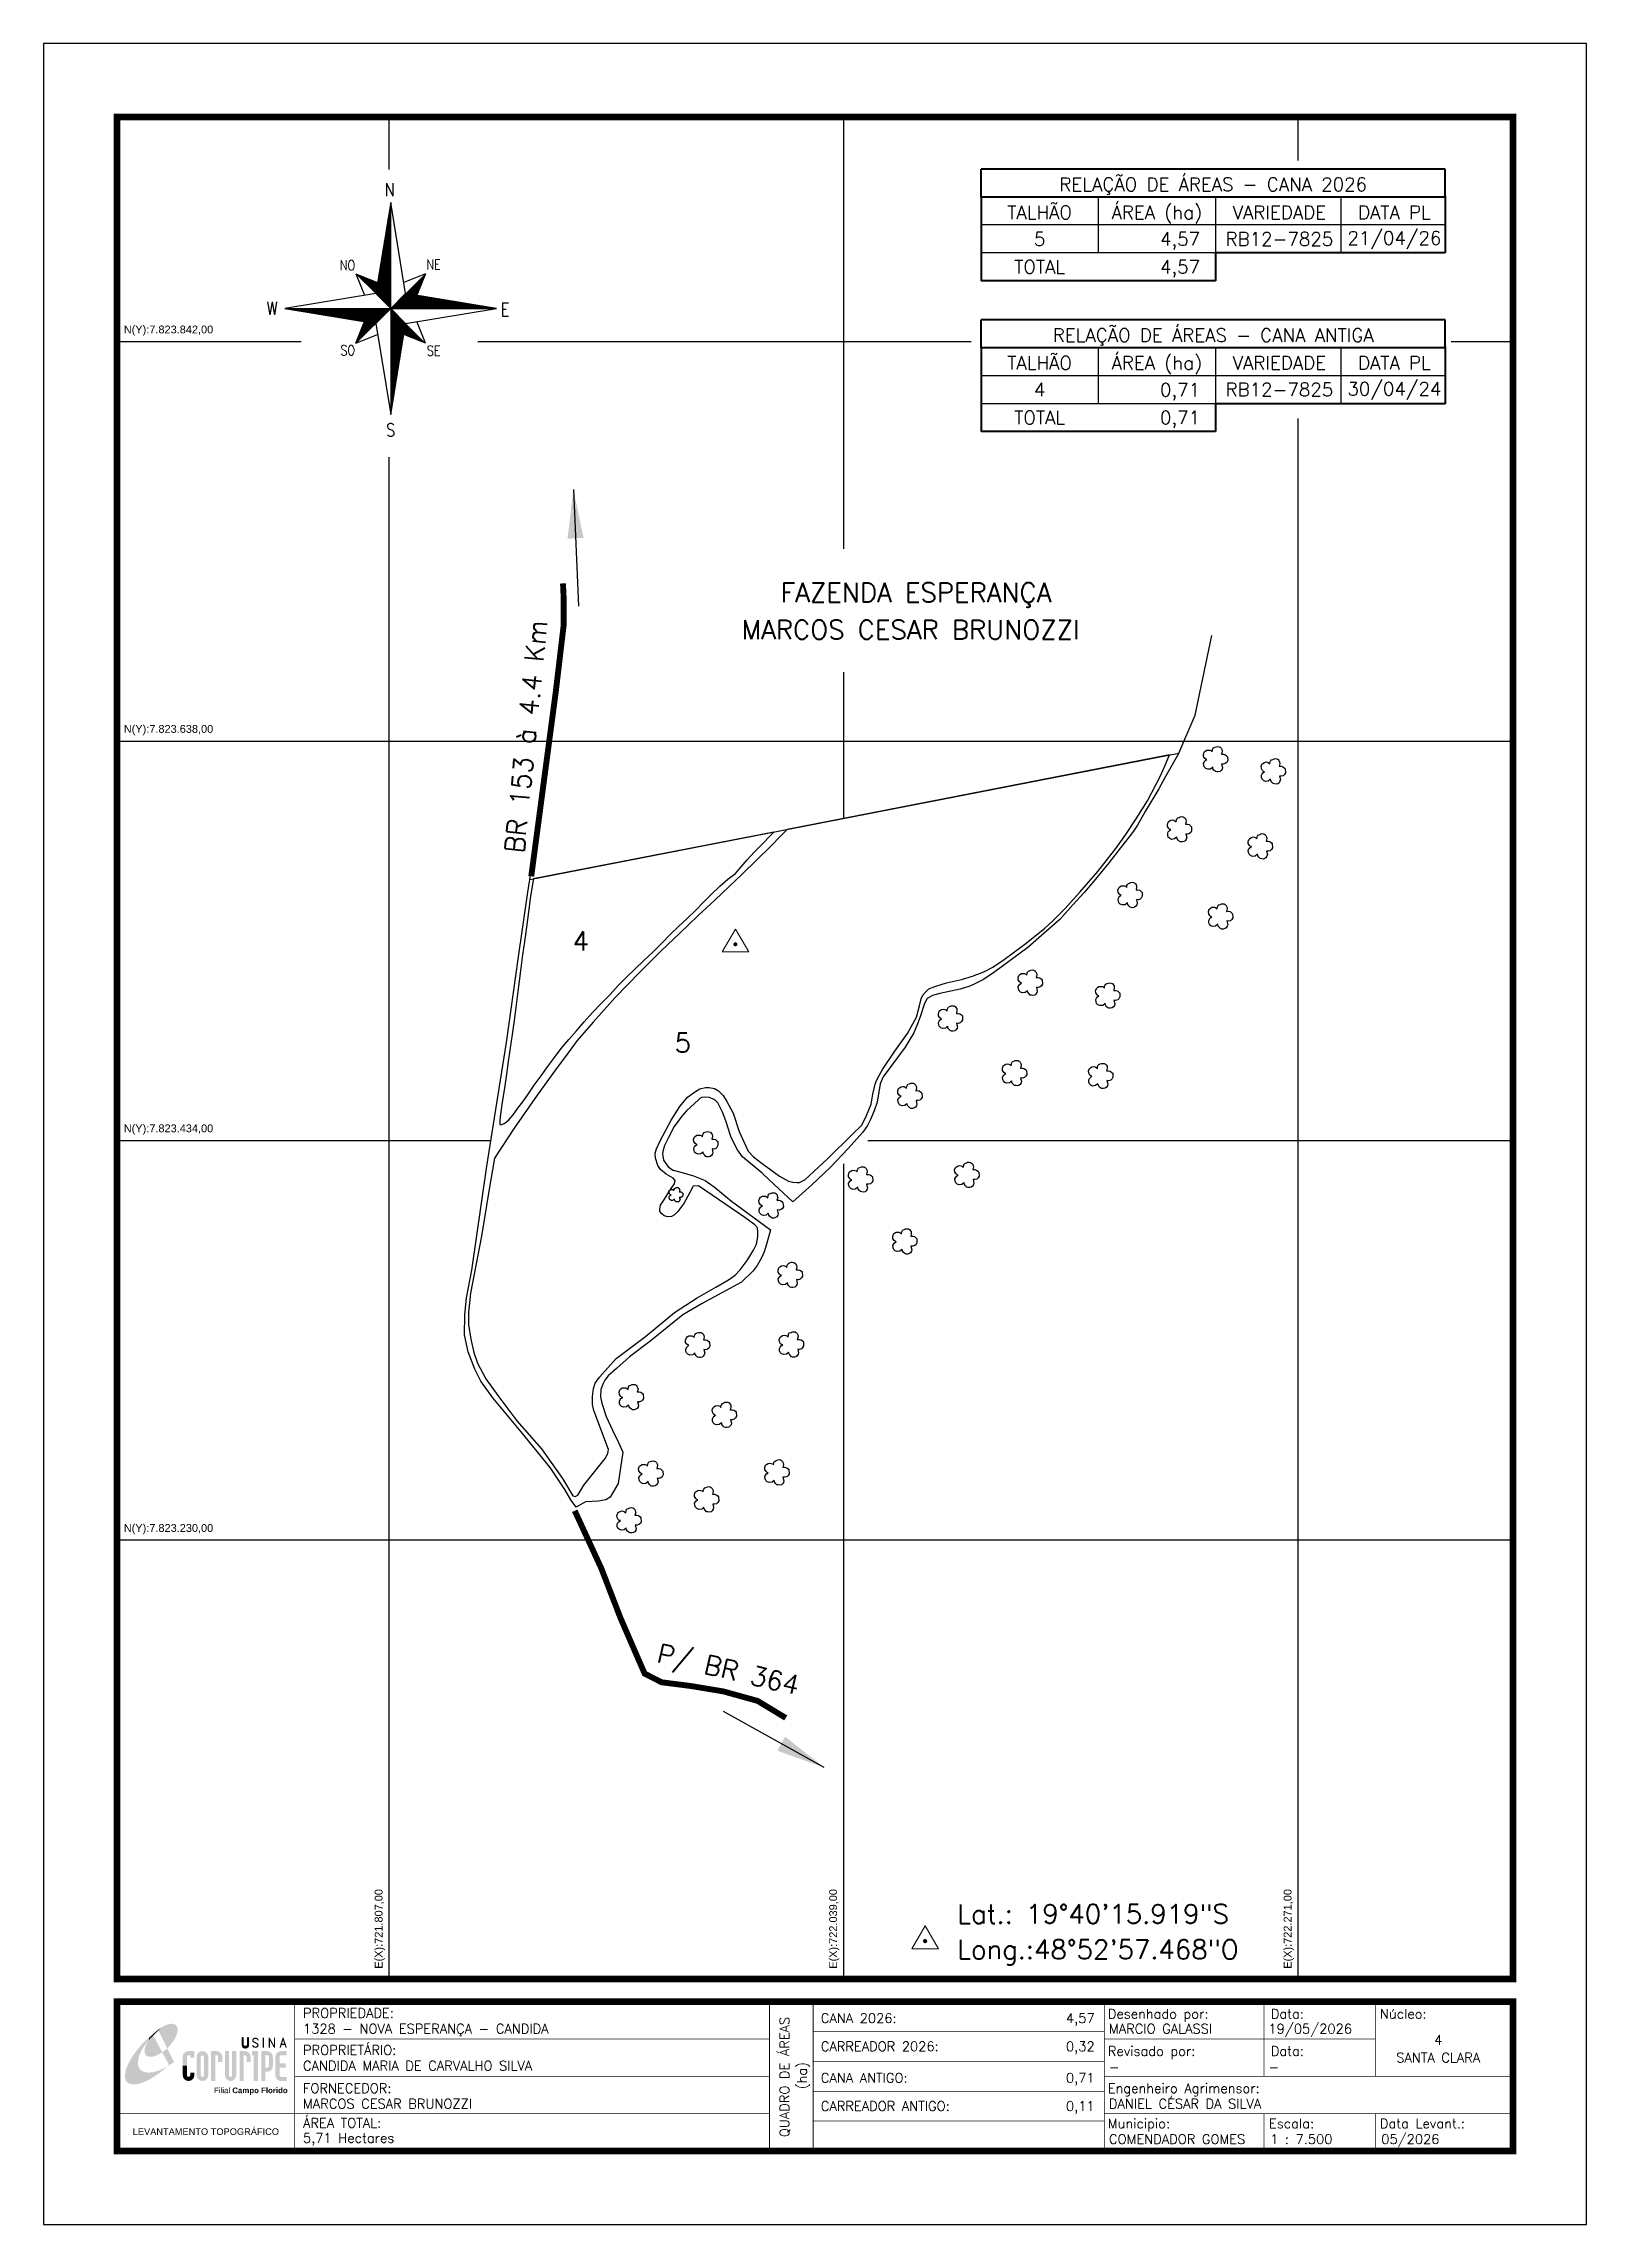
# Model space of a CAD drawing. Extents: x 721631 to 722418, y 7822880 to 7823994.
import ezdxf
from ezdxf.enums import TextEntityAlignment as Align

# ---------------------------------------------------------------- set-up
doc = ezdxf.new("R2010")
doc.units = 0
doc.linetypes.add('CONTINUO', pattern=[0])
doc.linetypes.add('LIN0', pattern=[0])
for name, color, linetype, lineweight in [('0114001328', 1, 'Continuous', 25), ('0114001328004', 5, 'Continuous', 25), ('0114001328005', 5, 'Continuous', 25), ('TEXTO_DIVERSOS', 7, 'Continuous', 5)]:
    doc.layers.add(name, color=color, linetype=linetype, lineweight=lineweight)
for name, color, linetype in [('_SIMBOLO ARVORE', 118, 'Continuous'), ('ESTRADA', 1, 'Continuous'), ('MALHA', 8, 'Continuous'), ('MARGEM', 5, 'Continuous'), ('MATO', 94, 'Continuous'), ('QUADRO_DE_AREAS_CANA_2024', 7, 'Continuous'), ('SETA_NORTE', 3, 'Continuous'), ('TEXTO', 7, 'Continuous'), ('TEXTO CONFRONTANTES', 7, 'Continuous'), ('TEXTO_NUN_TAL', 7, 'Continuous')]:
    doc.layers.add(name, color=color, linetype=linetype)
doc.styles.add('ARIAL', font='arial.ttf')
doc.styles.add('ROMANS', font='romans')
doc.styles.add('Simplex', font='simplex.shx')
doc.styles.get("Standard").update_dxf_attribs({"font": 'arial.ttf'})
doc.dimstyles.new('ISO-25', dxfattribs={"dimtxt": 2.5, "dimasz": 2.5, "dimexe": 1.25, "dimexo": 0.625, "dimtad": 1, "dimtxsty": 'Standard', "dimcen": 2.5, "dimadec": 0, "dimazin": 0, "dimtfac": 1, "dimtmove": 0, "dimatfit": 3, "dimfxl": 1, "dimarcsym": 0})

msp = doc.modelspace()

# ---------------------------------------------------------------- texts
at = {"layer": 'MALHA'}
for s, p in [('N(Y):7.823.842,00', (721671.5, 7823845)), ('N(Y):7.823.638,00', (721671.5, 7823641)), ('N(Y):7.823.434,00', (721671.5, 7823437)), ('N(Y):7.823.230,00', (721671.5, 7823232.9))]:
    msp.add_text(s, height=4, dxfattribs=at).set_placement(p, align=Align.BOTTOM_LEFT)
for s, p in [('E(X):721.807,00', (721804.8, 7823011)), ('E(X):722.039,00', (722036.8, 7823011)), ('E(X):722.271,00', (722268.8, 7823011))]:
    msp.add_text(s, height=4, rotation=90, dxfattribs=at).set_placement(p, align=Align.BOTTOM_LEFT)
at = {"layer": 'MARGEM', "color": 7, "linetype": 'Continuous', "lineweight": 9, "style": 'Simplex'}
for s, height, p in [('PROPRIEDADE:', 4.875, (721763, 7822990.8)), ('Desenhado por:', 4.875, (722173.8, 7822990.4)), ('Data:', 4.88, (722257, 7822990.4)), ('Núcleo:', 4.88, (722312.7, 7822990.4)), ('PROPRIETÁRIO:', 4.875, (721763, 7822971.9)), ('Revisado por:', 4.875, (722173.8, 7822971.4)), ('Data:', 4.88, (722257, 7822971.4)), ('FORNECEDOR:', 4.875, (721763, 7822952.4)), ('Engenheiro Agrimensor:', 4.875, (722173.8, 7822952.4)), ('ÁREA TOTAL:', 4.875, (721763, 7822934.7)), ('Municipio:', 4.88, (722173.8, 7822934.4)), ('Escala:', 4.88, (722256.1, 7822934.4)), ('Data Levant.:', 4.875, (722312.7, 7822934.4))]:
    msp.add_text(s, height=height, dxfattribs=at).set_placement(p, align=Align.TOP_LEFT)
at = {"layer": 'MARGEM', "color": 7, "linetype": 'Continuous', "style": 'Simplex'}
for s, height, p in [('1328 - NOVA ESPERANÇA - CANDIDA', 4.875, (721763, 7822982.8)), ('CANA 2026:', 4.88, (722027.3, 7822988.2)), ('MARCIO GALASSI', 4.875, (722174.4, 7822982.8)), ('19/05/2026', 4.88, (722255.8, 7822982.8)), ('CARREADOR 2026:', 4.875, (722027.3, 7822973.8)), ('CANDIDA MARIA DE CARVALHO SILVA', 4.875, (721763, 7822963.9)), ('CANA ANTIGO:', 4.875, (722027.3, 7822957.7)), ('-', 4.88, (722174.4, 7822963.1)), ('-', 4.88, (722255.8, 7822963.1)), ('MARCOS CESAR BRUNOZZI', 4.875, (721763, 7822944.5)), ('CARREADOR ANTIGO:', 4.875, (722027.3, 7822943.3)), ('DANIEL CÉSAR DA SILVA', 4.875, (722174.4, 7822944.5)), ('5,71 Hectares', 4.875, (721763, 7822927)), ('COMENDADOR GOMES', 4.875, (722174.4, 7822926.4)), ('1 : 7.500', 4.88, (722256.7, 7822926.4)), ('05/2026', 4.88, (722313.4, 7822926.4))]:
    msp.add_text(s, height=height, dxfattribs=at).set_placement(p, align=Align.TOP_LEFT)
for s, height, p in [('QUADRO DE ÁREAS', 4.875, (722008.8, 7822955.7)), ('(ha)', 4.88, (722017.7, 7822956.4))]:
    msp.add_text(s, height=height, rotation=90, dxfattribs=at).set_placement(p, align=Align.MIDDLE_CENTER)
for s, p in [('4,57', (722167.1, 7822988.2)), ('0,32', (722167.1, 7822973.8)), ('0,71', (722167.1, 7822957.7)), ('0,11', (722167.1, 7822943.3))]:
    msp.add_text(s, height=4.88, dxfattribs=at).set_placement(p, align=Align.TOP_RIGHT)
for s, height, p in [('4', 4.88, (722342.5, 7822974.6)), ('SANTA CLARA', 4.875, (722342.5, 7822965.6))]:
    msp.add_text(s, height=height, dxfattribs=at).set_placement(p, align=Align.MIDDLE_CENTER)
at = {"layer": 'MARGEM', "color": 7, "linetype": 'ByBlock'}
msp.add_text('LEVANTAMENTO TOPOGRÁFICO', height=3.375, dxfattribs=at).set_placement((721713.4, 7822927.8), align=Align.MIDDLE_CENTER)
at = {"layer": 'QUADRO_DE_AREAS_CANA_2024', "linetype": 'Continuous', "style": 'Simplex'}
for s, height, p in [('RELAÇÃO DE ÁREAS - CANA 2026', 6.825, (722227.6, 7823922.3)), ('TALHÃO', 6.82, (722139, 7823908)), ('ÁREA (ha)', 6.82, (722198.8, 7823908)), ('VARIEDADE', 6.82, (722261.4, 7823908)), ('DATA PL', 6.82, (722320.1, 7823908)), ('5', 6.82, (722139, 7823894.4)), ('RB12-7825', 6.82, (722261.4, 7823894.4)), ('21/04/26', 6.82, (722320.1, 7823894.9)), ('TOTAL', 6.82, (722139, 7823880.2)), ('RELAÇÃO DE ÁREAS - CANA ANTIGA', 6.825, (722227.6, 7823845.3)), ('TALHÃO', 6.82, (722139, 7823831.1)), ('ÁREA (ha)', 6.82, (722198.8, 7823831.1)), ('VARIEDADE', 6.82, (722261.4, 7823831.1)), ('DATA PL', 6.82, (722320.1, 7823831.1)), ('4', 6.82, (722139, 7823817.5)), ('RB12-7825', 6.82, (722261.4, 7823817.5)), ('30/04/24', 6.82, (722320.1, 7823817.9)), ('TOTAL', 6.82, (722139, 7823803.2))]:
    msp.add_text(s, height=height, dxfattribs=at).set_placement(p, align=Align.MIDDLE_CENTER)
for s, p in [('4,57', (722220.9, 7823891)), ('4,57', (722220.9, 7823876.8)), ('0,71', (722220.9, 7823814)), ('0,71', (722220.9, 7823799.8))]:
    msp.add_text(s, height=6.82, dxfattribs=at).set_placement(p, align=Align.RIGHT)
at = {"layer": 'TEXTO', "linetype": 'ByBlock', "style": 'Simplex'}
for s, p in [('Lat.: 19°40\'15.919"S', (722096.9, 7823034.1)), ('Long.:48°52\'57.468"O', (722096.9, 7823016))]:
    msp.add_text(s, height=9.75, dxfattribs=at).set_placement(p)
at = {"layer": 'TEXTO CONFRONTANTES', "linetype": 'Continuous', "style": 'Simplex'}
for s, p in [('FAZENDA ESPERANÇA', (722006.7, 7823709, -639.6)), ('MARCOS CESAR BRUNOZZI', (721986.8, 7823690, -639.6))]:
    msp.add_text(s, height=9.75, dxfattribs=at).set_placement(p)
at = {"layer": 'TEXTO_DIVERSOS', "linetype": 'Continuous', "style": 'Simplex'}
for s, rotation, p in [('BR 153 à 4.4 Km', 84.1914, (721875.7, 7823580.4)), ('P/ BR 364', 346.7903, (721943, 7823167.6))]:
    msp.add_text(s, height=9.75, rotation=rotation, dxfattribs=at).set_placement(p)
at = {"layer": 'TEXTO_NUN_TAL', "linetype": 'Continuous', "style": 'Simplex'}
for s, p in [('4', (721904.8, 7823535.9)), ('5', (721956.9, 7823483.9))]:
    msp.add_text(s, height=9.75, dxfattribs=at).set_placement(p, align=Align.MIDDLE_CENTER)

# ---------------------------------------------------------------- blocks, each defined once
blk = doc.blocks.new('mato')
at = {"layer": 'MATO', "color": 94, "linetype": 'CONTINUO'}
blk.add_lwpolyline([(734601.6, 7824194.7), (734600.8, 7824194.1), (734600, 7824193.3), (734599.1, 7824192.6), (734598, 7824192.3), (734596.9, 7824192.2), (734595.8, 7824192.2), (734594.9, 7824192.4), (734594.2, 7824192.7), (734593.5, 7824193.1), (734592.9, 7824193.6), (734592.3, 7824194.1), (734591.8, 7824194.7), (734591.5, 7824195.3), (734591.3, 7824195.9), (734591.2, 7824196.6), (734591, 7824197.5), (734591, 7824198.4), (734591, 7824199.3), (734591.2, 7824200), (734591.5, 7824200.5), (734591.9, 7824201), (734592.1, 7824201.5), (734592.4, 7824201.9), (734592.8, 7824202.3), (734594.2, 7824203.2), (734594.7, 7824203.6), (734594.5, 7824203.7), (734593.5, 7824204), (734593.1, 7824204.2), (734592.7, 7824204.5), (734592.3, 7824204.9), (734591.8, 7824205.6), (734591.3, 7824206.3), (734590.9, 7824207.1), (734590.7, 7824208), (734590.6, 7824208.8), (734590.7, 7824209.7), (734590.9, 7824210.7), (734591.3, 7824211.6), (734591.7, 7824212.4), (734592, 7824212.8), (734592.3, 7824213.1), (734592.7, 7824213.4), (734593.3, 7824213.8), (734593.9, 7824214.2), (734594.6, 7824214.5), (734595.3, 7824214.7), (734596, 7824214.8), (734596.6, 7824214.8), (734597.2, 7824214.8), (734597.8, 7824214.7), (734598.2, 7824214.6), (734598.7, 7824214.4), (734599.1, 7824214.3), (734599.5, 7824214), (734600, 7824213.4), (734600.5, 7824213), (734600.9, 7824212.8), (734601.1, 7824213.4), (734601.2, 7824214.2), (734601.3, 7824215.1), (734601.4, 7824215.5), (734601.5, 7824215.8), (734602, 7824216.5), (734602.3, 7824217), (734602.7, 7824217.4), (734603.2, 7824217.6), (734603.7, 7824217.8), (734604.3, 7824218), (734605.3, 7824218.4), (734605.8, 7824218.6), (734606.3, 7824218.7), (734606.9, 7824218.8), (734607.5, 7824218.8), (734608, 7824218.8), (734608.6, 7824218.7), (734609.1, 7824218.6), (734609.5, 7824218.4), (734610, 7824218.1), (734610.4, 7824217.9), (734610.7, 7824217.6), (734611, 7824217.2), (734611.3, 7824216.8), (734611.7, 7824216.3), (734611.9, 7824215.7), (734612.2, 7824215.1), (734612.4, 7824214.6), (734612.5, 7824214), (734612.5, 7824213.3), (734612.2, 7824212.1), (734611.9, 7824210.9), (734611.7, 7824210), (734612.4, 7824209.8), (734613.2, 7824209.9), (734614.1, 7824210), (734614.7, 7824209.9), (734615.4, 7824209.8), (734616, 7824209.5), (734616.6, 7824209.1), (734617.3, 7824208.6), (734617.8, 7824208.1), (734618.2, 7824207.9), (734618.6, 7824207.5), (734618.8, 7824207), (734619, 7824205.5), (734619.1, 7824203.9), (734619.1, 7824202.4), (734618.8, 7824201.5), (734618.4, 7824200.9), (734618, 7824200.3), (734617.5, 7824199.8), (734617, 7824199.3), (734616.5, 7824199), (734615.7, 7824198.7), (734614.9, 7824198.5), (734614.1, 7824198.3), (734613.3, 7824198.6), (734612.6, 7824198.7), (734612.1, 7824198.5), (734612.3, 7824197.3), (734613.2, 7824194.3), (734613.1, 7824193.5), (734613, 7824192.9), (734612.3, 7824191.8), (734611.9, 7824191.2), (734611.4, 7824190.7), (734611, 7824190.3), (734610.6, 7824189.9), (734610.1, 7824189.6), (734609.5, 7824189.4), (734608.8, 7824189.2), (734608.2, 7824189.2), (734607.5, 7824189.1), (734606.8, 7824189.2), (734605.7, 7824189.3), (734605.3, 7824189.5), (734604.8, 7824189.7), (734604.2, 7824190.1), (734603.7, 7824190.7), (734603.2, 7824191.3), (734602.7, 7824191.7), (734602.3, 7824192.2), (734602, 7824192.7), (734601.9, 7824194.3), (734601.7, 7824195)], dxfattribs=at)
blk = doc.blocks.new('A$C309442C0')
at = {"layer": 'SETA_NORTE', "linetype": 'Continuous'}
h = blk.add_hatch(dxfattribs=at)
h.set_pattern_fill('ANSI31', color=256, scale=0.1375, angle=-90, style=0)
h.set_pattern_definition([(315, (-215853.3434, 13873.16845), (0.3086963042, 0.3086963042), [])])
h.paths.add_polyline_path([(73.5, 97.4), (74.7, 104.9), (60, 110.8)])
h = blk.add_hatch(dxfattribs=at)
h.set_pattern_fill('ANSI31', color=256, scale=0.1375, angle=180, style=0)
h.set_pattern_definition([(225, (13869.59828, 216024.21475), (0.3086963042, -0.3086963042), [])])
h.paths.add_polyline_path([(93.8, 97.4), (101.4, 96.2), (107.3, 110.8)])
h = blk.add_hatch(dxfattribs=at)
h.set_pattern_fill('ANSI31', color=256, scale=0.1375, style=0)
h.set_pattern_definition([(45, (-13702.2971, -215849.77324), (-0.3086963042, 0.3086963042), [])])
h.paths.add_polyline_path([(73.5, 77), (65.9, 78.3), (60, 63.6)])
h = blk.add_hatch(dxfattribs=at)
h.set_pattern_fill('ANSI31', color=256, scale=0.1375, angle=90, style=0)
h.set_pattern_definition([(135, (216020.6446, -13698.72693), (-0.3086963042, -0.3086963042), [])])
h.paths.add_polyline_path([(93.8, 77), (92.6, 69.5), (107.3, 63.6)])
for p, q in [((81.6, 146.8), (83.7, 148.9)), ((81.7, 147.6), (83.7, 149.5)), ((81.8, 148.3), (83.7, 150.1)), ((82, 149.1), (83.7, 150.8)), ((82.1, 149.9), (83.7, 151.4)), ((82.2, 150.6), (83.7, 152.1)), ((82.3, 151.4), (83.7, 152.7)), ((82.5, 152.2), (83.7, 153.3)), ((82.6, 152.9), (83.7, 154)), ((82.7, 153.7), (83.7, 154.6)), ((82.9, 154.4), (83.7, 155.2)), ((83, 155.2), (83.7, 155.9)), ((83.1, 156), (83.7, 156.5)), ((83.2, 156.7), (83.7, 157.2)), ((83.4, 157.5), (83.7, 157.8)), ((83.5, 158.3), (83.7, 158.4)), ((83.6, 159), (83.7, 159.1)), ((78.7, 129.3), (83.7, 134.2)), ((78.8, 130), (83.7, 134.9)), ((79, 130.8), (83.7, 135.5)), ((79.1, 131.6), (83.7, 136.1)), ((79.2, 132.3), (83.7, 136.8)), ((79.3, 133.1), (83.7, 137.4)), ((79.5, 133.8), (83.7, 138)), ((79.6, 134.6), (83.7, 138.7)), ((79.7, 135.4), (83.7, 139.3)), ((79.8, 136.1), (83.7, 140)), ((80, 136.9), (83.7, 140.6)), ((80.1, 137.7), (83.7, 141.2)), ((80.2, 138.4), (83.7, 141.9)), ((80.3, 139.2), (83.7, 142.5)), ((80.5, 139.9), (83.7, 143.1)), ((80.6, 140.7), (83.7, 143.8)), ((80.7, 141.5), (83.7, 144.4)), ((80.8, 142.2), (83.7, 145)), ((81, 143), (83.7, 145.7)), ((81.1, 143.8), (83.7, 146.3)), ((81.2, 144.5), (83.7, 147)), ((81.3, 145.3), (83.7, 147.6)), ((81.5, 146.1), (83.7, 148.2)), ((75.7, 111), (83.7, 118.9)), ((75.8, 111.7), (83.7, 119.6)), ((75.9, 112.5), (83.7, 120.2)), ((76.1, 113.3), (83.7, 120.8)), ((76.2, 114), (83.7, 121.5)), ((76.3, 114.8), (83.7, 122.1)), ((76.4, 115.5), (83.7, 122.8)), ((76.6, 116.3), (83.7, 123.4)), ((76.7, 117.1), (83.7, 124)), ((76.8, 117.8), (83.7, 124.7)), ((76.9, 118.6), (83.7, 125.3)), ((77.1, 119.4), (83.7, 125.9)), ((77.2, 120.1), (83.7, 126.6)), ((77.3, 120.9), (83.7, 127.2)), ((77.4, 121.6), (83.7, 127.8)), ((77.6, 122.4), (83.7, 128.5)), ((77.7, 123.2), (83.7, 129.1)), ((77.8, 123.9), (83.7, 129.8)), ((78, 124.7), (83.7, 130.4)), ((78.1, 125.5), (83.7, 131)), ((78.2, 126.2), (83.7, 131.7)), ((78.3, 127), (83.7, 132.3)), ((78.5, 127.7), (83.7, 132.9)), ((78.6, 128.5), (83.7, 133.6)), ((60, 110.8), (74.7, 104.9)), ((60, 110.8), (65.9, 96.2)), ((73.5, 97.3), (83.7, 107.5)), ((73.6, 98), (83.7, 108.1)), ((73.7, 98.8), (83.7, 108.7)), ((73.8, 99.5), (83.7, 109.4)), ((73.8, 97), (83.7, 106.8)), ((73.9, 100.3), (83.7, 110)), ((74.1, 101.1), (83.7, 110.6)), ((74.2, 101.8), (83.7, 111.3)), ((74.2, 96.7), (83.7, 106.2)), ((74.3, 102.6), (83.7, 111.9)), ((74.4, 103.3), (83.7, 112.6)), ((74.5, 96.4), (83.7, 105.6)), ((74.6, 104.1), (83.7, 113.2)), ((74.7, 104.9), (83.7, 113.8)), ((74.8, 105.6), (83.7, 114.5)), ((74.8, 96.1), (83.7, 104.9)), ((74.9, 106.4), (83.7, 115.1)), ((75.1, 107.2), (83.7, 115.7)), ((75.1, 95.7), (83.7, 104.3)), ((75.2, 107.9), (83.7, 116.4)), ((75.3, 108.7), (83.7, 117)), ((75.4, 109.4), (83.7, 117.7)), ((75.6, 110.2), (83.7, 118.3)), ((107.3, 110.8), (92.6, 104.9)), ((107.3, 110.8), (101.4, 96.2)), ((75.4, 95.4), (83.7, 103.6)), ((75.8, 95.1), (83.7, 103)), ((76.1, 94.8), (83.7, 102.4)), ((76.4, 94.5), (83.7, 101.7)), ((76.7, 94.2), (83.7, 101.1)), ((77, 93.8), (83.7, 100.5)), ((77.4, 93.5), (83.7, 99.8)), ((77.7, 93.2), (83.7, 99.2)), ((78, 92.9), (83.7, 98.5)), ((78.3, 92.6), (83.7, 97.9)), ((78.6, 92.2), (83.7, 97.3)), ((78.9, 91.9), (83.7, 96.6)), ((79.3, 91.6), (83.7, 96)), ((79.6, 91.3), (83.7, 95.4)), ((79.9, 91), (83.7, 94.7)), ((80.2, 90.7), (83.7, 94.1)), ((80.5, 90.3), (83.7, 93.4)), ((80.9, 90), (83.7, 92.8)), ((81.2, 89.7), (83.7, 92.2)), ((81.5, 89.4), (83.7, 91.5)), ((81.8, 89.1), (83.7, 90.9)), ((82.1, 88.7), (83.7, 90.3)), ((82.4, 88.4), (83.7, 89.6)), ((83.8, 87.2), (94, 97.4)), ((84.4, 87.2), (94.5, 97.3)), ((85.1, 87.2), (95.1, 97.2)), ((85.7, 87.2), (95.6, 97.1)), ((86.3, 87.2), (96.2, 97)), ((87, 87.2), (96.7, 96.9)), ((87.6, 87.2), (97.2, 96.9)), ((88.3, 87.2), (97.8, 96.8)), ((88.9, 87.2), (98.3, 96.7)), ((89.5, 87.2), (98.9, 96.6)), ((90.2, 87.2), (99.4, 96.5)), ((90.8, 87.2), (100, 96.4)), ((91.4, 87.2), (100.5, 96.3)), ((92.1, 87.2), (101.1, 96.2)), ((92.7, 87.2), (101.6, 96.1)), ((93.4, 87.2), (102.2, 96)), ((94, 87.2), (102.7, 96)), ((94.6, 87.2), (103.3, 95.9)), ((95.3, 87.2), (103.8, 95.8)), ((95.9, 87.2), (104.4, 95.7)), ((96.5, 87.2), (104.9, 95.6)), ((97.2, 87.2), (105.5, 95.5)), ((97.8, 87.2), (106, 95.4)), ((98.4, 87.2), (106.5, 95.3)), ((99.1, 87.2), (107.1, 95.2)), ((99.7, 87.2), (107.6, 95.1)), ((100.4, 87.2), (108.2, 95.1)), ((101, 87.2), (108.7, 95)), ((101.6, 87.2), (109.3, 94.9)), ((102.3, 87.2), (109.8, 94.8)), ((102.9, 87.2), (110.4, 94.7)), ((103.5, 87.2), (110.9, 94.6)), ((104.2, 87.2), (111.5, 94.5)), ((104.8, 87.2), (112, 94.4)), ((105.5, 87.2), (112.6, 94.3)), ((106.1, 87.2), (113.1, 94.2)), ((106.7, 87.2), (113.7, 94.1)), ((107.4, 87.2), (114.2, 94.1)), ((108, 87.2), (114.8, 94)), ((108.6, 87.2), (115.3, 93.9)), ((109.3, 87.2), (115.8, 93.8)), ((109.9, 87.2), (116.4, 93.7)), ((110.6, 87.2), (116.9, 93.6)), ((111.2, 87.2), (117.5, 93.5)), ((111.8, 87.2), (118, 93.4)), ((112.5, 87.2), (118.6, 93.3)), ((113.1, 87.2), (119.1, 93.2)), ((113.7, 87.2), (119.7, 93.2)), ((114.4, 87.2), (120.2, 93.1)), ((115, 87.2), (120.8, 93)), ((115.6, 87.2), (121.3, 92.9)), ((116.3, 87.2), (121.9, 92.8)), ((116.9, 87.2), (122.4, 92.7)), ((117.6, 87.2), (123, 92.6)), ((118.2, 87.2), (123.5, 92.5)), ((118.8, 87.2), (124, 92.4)), ((119.5, 87.2), (124.6, 92.3)), ((120.1, 87.2), (125.1, 92.3)), ((120.7, 87.2), (125.7, 92.2)), ((121.4, 87.2), (126.2, 92.1)), ((122, 87.2), (126.8, 92)), ((122.7, 87.2), (127.3, 91.9)), ((123.3, 87.2), (127.9, 91.8)), ((123.9, 87.2), (128.4, 91.7)), ((124.6, 87.2), (129, 91.6)), ((125.2, 87.2), (129.5, 91.5)), ((125.8, 87.2), (130.1, 91.4)), ((126.5, 87.2), (130.6, 91.4)), ((127.1, 87.2), (131.2, 91.3)), ((127.8, 87.2), (131.7, 91.2)), ((128.4, 87.2), (132.3, 91.1)), ((129, 87.2), (132.8, 91)), ((129.7, 87.2), (133.3, 90.9)), ((130.3, 87.2), (133.9, 90.8)), ((130.9, 87.2), (134.4, 90.7)), ((131.6, 87.2), (135, 90.6)), ((132.2, 87.2), (135.5, 90.5)), ((132.8, 87.2), (136.1, 90.5)), ((133.5, 87.2), (136.6, 90.4)), ((134.1, 87.2), (137.2, 90.3)), ((134.8, 87.2), (137.7, 90.2)), ((135.4, 87.2), (138.3, 90.1)), ((136, 87.2), (138.8, 90)), ((136.7, 87.2), (139.4, 89.9)), ((137.3, 87.2), (139.9, 89.8)), ((137.9, 87.2), (140.5, 89.7)), ((138.6, 87.2), (141, 89.6)), ((139.2, 87.2), (141.6, 89.6)), ((139.9, 87.2), (142.1, 89.5)), ((140.5, 87.2), (142.6, 89.4)), ((141.1, 87.2), (143.2, 89.3)), ((141.8, 87.2), (143.7, 89.2)), ((142.4, 87.2), (144.3, 89.1)), ((11.8, 87.2), (11.8, 87.2)), ((12.3, 87.1), (12.4, 87.2)), ((12.9, 87), (13.1, 87.2)), ((13.4, 86.9), (13.7, 87.2)), ((14, 86.8), (14.4, 87.2)), ((14.5, 86.7), (15, 87.2)), ((15.1, 86.6), (15.6, 87.2)), ((15.6, 86.6), (16.3, 87.2)), ((16.2, 86.5), (16.9, 87.2)), ((16.7, 86.4), (17.5, 87.2)), ((17.2, 86.3), (18.2, 87.2)), ((17.8, 86.2), (18.8, 87.2)), ((18.3, 86.1), (19.5, 87.2)), ((18.9, 86), (20.1, 87.2)), ((19.4, 85.9), (20.7, 87.2)), ((20, 85.8), (21.4, 87.2)), ((20.5, 85.7), (22, 87.2)), ((21.1, 85.7), (22.6, 87.2)), ((21.6, 85.6), (23.3, 87.2)), ((22.2, 85.5), (23.9, 87.2)), ((22.7, 85.4), (24.6, 87.2)), ((23.3, 85.3), (25.2, 87.2)), ((23.8, 85.2), (25.8, 87.2)), ((24.4, 85.1), (26.5, 87.2)), ((24.9, 85), (27.1, 87.2)), ((25.5, 84.9), (27.7, 87.2)), ((26, 84.8), (28.4, 87.2)), ((26.5, 84.8), (29, 87.2)), ((27.1, 84.7), (29.6, 87.2)), ((27.6, 84.6), (30.3, 87.2)), ((28.2, 84.5), (30.9, 87.2)), ((28.7, 84.4), (31.6, 87.2)), ((29.3, 84.3), (32.2, 87.2)), ((29.8, 84.2), (32.8, 87.2)), ((30.4, 84.1), (33.5, 87.2)), ((30.9, 84), (34.1, 87.2)), ((31.5, 83.9), (34.7, 87.2)), ((32, 83.9), (35.4, 87.2)), ((32.6, 83.8), (36, 87.2)), ((33.1, 83.7), (36.7, 87.2)), ((33.7, 83.6), (37.3, 87.2)), ((34.2, 83.5), (37.9, 87.2)), ((34.7, 83.4), (38.6, 87.2)), ((35.3, 83.3), (39.2, 87.2)), ((35.8, 83.2), (39.8, 87.2)), ((36.4, 83.1), (40.5, 87.2)), ((36.9, 83), (41.1, 87.2)), ((37.5, 83), (41.8, 87.2)), ((38, 82.9), (42.4, 87.2)), ((38.6, 82.8), (43, 87.2)), ((39.1, 82.7), (43.7, 87.2)), ((39.7, 82.6), (44.3, 87.2)), ((40.2, 82.5), (44.9, 87.2)), ((40.8, 82.4), (45.6, 87.2)), ((41.3, 82.3), (46.2, 87.2)), ((41.9, 82.2), (46.8, 87.2)), ((42.4, 82.1), (47.5, 87.2)), ((43, 82.1), (48.1, 87.2)), ((43.5, 82), (48.8, 87.2)), ((44, 81.9), (49.4, 87.2)), ((44.6, 81.8), (50, 87.2)), ((45.1, 81.7), (50.7, 87.2)), ((45.7, 81.6), (51.3, 87.2)), ((46.2, 81.5), (51.9, 87.2)), ((46.8, 81.4), (52.6, 87.2)), ((47.3, 81.3), (53.2, 87.2)), ((47.9, 81.2), (53.9, 87.2)), ((48.4, 81.2), (54.5, 87.2)), ((49, 81.1), (55.1, 87.2)), ((49.5, 81), (55.8, 87.2)), ((50.1, 80.9), (56.4, 87.2)), ((50.6, 80.8), (57, 87.2)), ((51.2, 80.7), (57.7, 87.2)), ((51.7, 80.6), (58.3, 87.2)), ((52.3, 80.5), (59, 87.2)), ((52.8, 80.4), (59.6, 87.2)), ((53.3, 80.3), (60.2, 87.2)), ((53.9, 80.3), (60.9, 87.2)), ((54.4, 80.2), (61.5, 87.2)), ((55, 80.1), (62.1, 87.2)), ((55.5, 80), (62.8, 87.2)), ((56.1, 79.9), (63.4, 87.2)), ((56.6, 79.8), (64, 87.2)), ((57.2, 79.7), (64.7, 87.2)), ((57.7, 79.6), (65.3, 87.2)), ((58.3, 79.5), (66, 87.2)), ((58.8, 79.4), (66.6, 87.2)), ((59.4, 79.4), (67.2, 87.2)), ((59.9, 79.3), (67.9, 87.2)), ((83.7, 87.2), (60, 63.6)), ((60, 63.6), (65.9, 78.3)), ((60.5, 79.2), (68.5, 87.2)), ((61, 79.1), (69.1, 87.2)), ((61.5, 79), (69.8, 87.2)), ((62.1, 78.9), (70.4, 87.2)), ((62.6, 78.8), (71.1, 87.2)), ((63.2, 78.7), (71.7, 87.2)), ((63.7, 78.6), (72.3, 87.2)), ((64.3, 78.5), (73, 87.2)), ((64.8, 78.4), (73.6, 87.2)), ((65.4, 78.4), (74.2, 87.2)), ((65.9, 78.3), (74.9, 87.2)), ((66.5, 78.2), (75.5, 87.2)), ((67, 78.1), (76.2, 87.2)), ((67.6, 78), (76.8, 87.2)), ((68.1, 77.9), (77.4, 87.2)), ((68.7, 77.8), (78.1, 87.2)), ((69.2, 77.7), (78.7, 87.2)), ((69.8, 77.6), (79.3, 87.2)), ((70.3, 77.5), (80, 87.2)), ((70.8, 77.5), (80.6, 87.2)), ((71.4, 77.4), (81.2, 87.2)), ((71.9, 77.3), (81.9, 87.2)), ((72.5, 77.2), (82.5, 87.2)), ((73, 77.1), (83.2, 87.2)), ((82.8, 88.1), (83.7, 89)), ((83.1, 87.8), (83.7, 88.4)), ((83.4, 87.5), (83.7, 87.7)), ((83.7, 87.1), (83.7, 87.1)), ((83.7, 86.4), (84, 86.8)), ((83.7, 85.8), (84.4, 86.5)), ((83.7, 85.2), (84.7, 86.2)), ((83.7, 84.5), (85, 85.9)), ((83.7, 83.9), (85.3, 85.6)), ((83.7, 83.3), (85.6, 85.2)), ((83.7, 82.6), (86, 84.9)), ((83.7, 82), (86.3, 84.6)), ((83.7, 81.3), (86.6, 84.3)), ((83.7, 80.7), (86.9, 84)), ((83.7, 80.1), (87.2, 83.6)), ((83.7, 79.4), (87.5, 83.3)), ((83.7, 78.8), (87.9, 83)), ((83.7, 78.2), (88.2, 82.7)), ((83.7, 77.5), (88.5, 82.4)), ((83.7, 76.9), (88.8, 82.1)), ((83.7, 76.2), (89.1, 81.7)), ((83.7, 75.6), (89.5, 81.4)), ((83.7, 75), (89.8, 81.1)), ((83.7, 74.3), (90.1, 80.8)), ((83.7, 73.7), (90.4, 80.5)), ((83.7, 73.1), (90.7, 80.1)), ((83.7, 72.4), (91, 79.8)), ((83.7, 71.8), (91.4, 79.5)), ((83.7, 71.2), (91.7, 79.2)), ((83.7, 70.5), (92, 78.9)), ((83.7, 69.9), (92.3, 78.5)), ((83.7, 69.2), (92.6, 78.2)), ((83.7, 68.6), (93, 77.9)), ((83.7, 68), (93.3, 77.6)), ((83.7, 67.3), (93.6, 77.3)), ((83.7, 66.7), (93.8, 76.9)), ((83.7, 66.1), (93.7, 76.1)), ((83.7, 65.4), (93.6, 75.3)), ((83.7, 64.8), (93.4, 74.6)), ((107.3, 63.6), (101.4, 78.3)), ((143, 87.2), (144.8, 89)), ((143.7, 87.2), (145.4, 88.9)), ((144.3, 87.2), (145.9, 88.8)), ((144.9, 87.2), (146.5, 88.7)), ((145.6, 87.2), (147, 88.7)), ((146.2, 87.2), (147.6, 88.6)), ((146.9, 87.2), (148.1, 88.5)), ((147.5, 87.2), (148.7, 88.4)), ((148.1, 87.2), (149.2, 88.3)), ((148.8, 87.2), (149.8, 88.2)), ((149.4, 87.2), (150.3, 88.1)), ((150, 87.2), (150.8, 88)), ((150.7, 87.2), (151.4, 87.9)), ((151.3, 87.2), (151.9, 87.8)), ((152, 87.2), (152.5, 87.8)), ((152.6, 87.2), (153, 87.7)), ((153.2, 87.2), (153.6, 87.6)), ((153.9, 87.2), (154.1, 87.5)), ((154.5, 87.2), (154.7, 87.4)), ((155.1, 87.2), (155.2, 87.3)), ((60, 63.6), (74.7, 69.5)), ((83.7, 64.1), (93.3, 73.8)), ((83.7, 63.5), (93.2, 73)), ((83.7, 62.9), (93.1, 72.3)), ((83.7, 62.2), (92.9, 71.5)), ((83.7, 61.6), (92.8, 70.8)), ((83.7, 61), (92.7, 70)), ((83.7, 60.3), (92.6, 69.2)), ((83.7, 59.7), (92.4, 68.5)), ((83.7, 59), (92.3, 67.7)), ((83.7, 58.4), (92.2, 66.9)), ((83.7, 57.8), (92.1, 66.2)), ((83.7, 57.1), (91.9, 65.4)), ((83.7, 56.5), (91.8, 64.7)), ((83.7, 55.9), (91.7, 63.9)), ((83.7, 55.2), (91.6, 63.1)), ((83.7, 54.6), (91.4, 62.4)), ((83.7, 54), (91.3, 61.6)), ((83.7, 53.3), (91.2, 60.8)), ((83.7, 52.7), (91.1, 60.1)), ((107.3, 63.6), (92.6, 69.5)), ((83.7, 52), (90.9, 59.3)), ((83.7, 51.4), (90.8, 58.6)), ((83.7, 50.8), (90.7, 57.8)), ((83.7, 50.1), (90.5, 57)), ((83.7, 49.5), (90.4, 56.3)), ((83.7, 48.9), (90.3, 55.5)), ((83.7, 48.2), (90.2, 54.7)), ((83.7, 47.6), (90, 54)), ((83.7, 46.9), (89.9, 53.2)), ((83.7, 46.3), (89.8, 52.5)), ((83.7, 45.7), (89.7, 51.7)), ((83.7, 45), (89.5, 50.9)), ((83.7, 44.4), (89.4, 50.2)), ((83.7, 43.8), (89.3, 49.4)), ((83.7, 43.1), (89.2, 48.6)), ((83.7, 42.5), (89, 47.9)), ((83.7, 41.8), (88.9, 47.1)), ((83.7, 41.2), (88.8, 46.3)), ((83.7, 40.6), (88.7, 45.6)), ((83.7, 39.9), (88.5, 44.8)), ((83.7, 39.3), (88.4, 44.1)), ((83.7, 38.7), (88.3, 43.3)), ((83.7, 38), (88.2, 42.5)), ((83.7, 37.4), (88, 41.8)), ((83.7, 36.8), (87.9, 41)), ((83.7, 36.1), (87.8, 40.2)), ((83.7, 35.5), (87.7, 39.5)), ((83.7, 34.8), (87.5, 38.7)), ((83.7, 34.2), (87.4, 38)), ((83.7, 33.6), (87.3, 37.2)), ((83.7, 32.9), (87.2, 36.4)), ((83.7, 32.3), (87, 35.7)), ((83.7, 31.7), (86.9, 34.9)), ((83.7, 31), (86.8, 34.1)), ((83.7, 30.4), (86.7, 33.4)), ((83.7, 29.7), (86.5, 32.6)), ((83.7, 29.1), (86.4, 31.9)), ((83.7, 28.5), (86.3, 31.1)), ((83.7, 27.8), (86.2, 30.3)), ((83.7, 27.2), (86, 29.6)), ((83.7, 26.6), (85.9, 28.8)), ((83.7, 25.9), (85.8, 28)), ((83.7, 25.3), (85.6, 27.3)), ((83.7, 24.6), (85.5, 26.5)), ((83.7, 24), (85.4, 25.8)), ((83.7, 23.4), (85.3, 25)), ((83.7, 22.7), (85.1, 24.2)), ((83.7, 22.1), (85, 23.5)), ((83.7, 21.5), (84.9, 22.7)), ((83.7, 20.8), (84.8, 21.9)), ((83.7, 20.2), (84.6, 21.2)), ((83.7, 19.6), (84.5, 20.4)), ((83.7, 18.9), (84.4, 19.7)), ((83.7, 18.3), (84.3, 18.9)), ((83.7, 17.6), (84.1, 18.1)), ((83.7, 17), (84, 17.4)), ((83.7, 16.4), (83.9, 16.6)), ((83.7, 15.7), (83.8, 15.8))]:
    blk.add_line(p, q, dxfattribs=at)
blk.add_lwpolyline([(93.8, 77), (155.7, 87.2), (93.8, 97.4), (83.7, 159.3), (73.5, 97.4), (11.6, 87.2), (73.5, 77), (83.7, 15.1)], close=True, dxfattribs=at)
for points in [[(83.7, 87.2), (83.7, 159.3)], [(83.7, 87.2), (73.5, 97.4)], [(83.7, 87.2), (93.8, 97.4)], [(11.6, 87.2), (155.7, 87.2)], [(83.7, 87.2), (73.5, 77)], [(83.7, 87.2), (93.8, 77)], [(83.7, 87.2), (83.7, 15.1)]]:
    blk.add_lwpolyline(points, dxfattribs=at)
at = {"layer": 'SETA_NORTE', "color": 7, "lineweight": 30, "style": 'ROMANS', "width": 0.8}
for s, height, p in [('N ', 8.94, (79.5, 163.6)), ('NO', 6.88, (49.1, 113.2)), ('NE', 6.87, (108, 113.7)), ('W', 8.94, (-0.7, 82.9)), ('E', 8.94, (158.6, 82.1)), ('SO', 6.88, (49.5, 55.3)), ('SE', 6.87, (108.3, 55)), ('S', 8.94, (80.6, 0))]:
    blk.add_text(s, height=height, dxfattribs=at).set_placement(p)
blk = doc.blocks.new('A$C78F83FB3')
at = {"layer": 'MARGEM'}
h = blk.add_hatch(color=20, dxfattribs=at)
edge = h.paths.add_edge_path()
edge.add_ellipse((19.49, 23.77), major_axis=(-6.68, -6.67), ratio=0.469426, start_angle=292.73277, end_angle=601.25787)
edge.add_ellipse((22.83, 22.05), major_axis=(12.64, 11.29), ratio=0.457614, start_angle=79.90686, end_angle=107.91393)
edge = h.paths.add_edge_path()
edge.add_ellipse((18.28, 18.7), major_axis=(13.95, 13.59), ratio=0.386848, start_angle=63.96117, end_angle=264.59932)
edge.add_ellipse((22.83, 22.05), major_axis=(12.64, 11.29), ratio=0.457614, start_angle=107.91393, end_angle=245.11815, ccw=False)
edge.add_ellipse((19.49, 23.77), major_axis=(-6.68, -6.67), ratio=0.469426, start_angle=241.25787, end_angle=292.73277, ccw=False)
for color, points in [(20, [(15.46, 26.12), (14.17, 24.81), (14.06, 24.24), (14.39, 23.97), (14.67, 24.54), (19.47, 29.32), (18.48, 28.66), (17.31, 27.78)]), (7, [(58.42, 24.9), (57.9, 24.9), (57.9, 21.73, -0.414214), (57.15, 20.98), (56.84, 20.98, -0.414214), (56.09, 21.73), (56.09, 24.9), (55.57, 24.9), (55.57, 21.73, 0.414214), (56.84, 20.46), (57.15, 20.46, 0.414214), (58.42, 21.73)]), (7, [(61.7, 24.9), (61.23, 24.9, 0.396318), (60.04, 23.78), (60.04, 23.72, 0.151912), (60.39, 22.97), (60.46, 22.92), (62.18, 22), (62.85, 21.83, 0.12407), (62.51, 22.42), (60.75, 23.36, -0.13192), (60.56, 23.77, -0.385578), (61.23, 24.37), (61.7, 24.37, -0.414214), (62.37, 23.7), (62.89, 23.7, 0.414214)]), (7, [(62.37, 23.7), (62.89, 23.7, 0.414214), (61.7, 24.9), (61.23, 24.9, 0.396318), (60.04, 23.78), (60.04, 23.72, 0.151912), (60.39, 22.97), (60.46, 22.92), (62.18, 22), (62.18, 22, -0.131921), (62.37, 21.59, -0.385578), (61.7, 20.98), (61.23, 20.98, -0.414214), (60.56, 21.65), (60.04, 21.65, 0.414214), (61.23, 20.46), (61.7, 20.46, 0.402546), (62.89, 21.61, 0.165292), (62.51, 22.42), (60.75, 23.36, -0.13192), (60.56, 23.77, -0.385578), (61.23, 24.37), (61.7, 24.37, -0.414214)]), (7, [(30.97, 12.46), (29.13, 12.46), (29.13, 8.21, 1), (34.29, 8.21), (34.29, 9.41), (32.45, 9.41), (32.45, 8.21, -1), (30.97, 8.21)])]:
    blk.add_hatch(color=color, dxfattribs=at).paths.add_polyline_path(points)
h = blk.add_hatch(color=7, dxfattribs=at)
h.paths.add_polyline_path([(65.24, 24.9), (64.72, 24.9), (64.72, 20.46), (65.24, 20.46)])
h.paths.add_polyline_path([(67.38, 20.46), (67.9, 20.46), (67.9, 23.74), (69.74, 20.46), (70.23, 20.46), (70.23, 24.9), (69.71, 24.9), (69.71, 21.58), (67.85, 24.9), (67.38, 24.9)])
h.paths.add_polyline_path([(72.17, 20.46), (72.72, 20.46), (73.14, 21.73), (74.49, 21.73), (74.9, 20.46), (75.45, 20.46), (74, 24.9), (73.62, 24.9)])
h.paths.add_polyline_path([(73.81, 23.8), (74.32, 22.25), (73.31, 22.25)], flags=16)
h = blk.add_hatch(color=7, dxfattribs=at)
h.paths.add_polyline_path([(31.71, 18.93, 0.414214), (29.13, 16.35), (29.13, 12.46), (30.97, 12.46), (30.97, 16.35, -0.414214), (31.71, 17.09), (32.45, 17.09), (32.45, 16.02), (34.29, 16.02), (34.29, 18.93)])
h.paths.add_polyline_path([(44.15, 17.09, -0.414214), (44.89, 16.35), (44.89, 14.1), (46.72, 14.1), (46.72, 16.17, 0.433937), (44.15, 18.93), (41.77, 18.93), (41.77, 12.46), (43.61, 12.46), (43.61, 17.09)])
h.paths.add_polyline_path([(43.61, 12.46), (41.77, 12.46), (41.77, 5.62), (43.61, 5.62)])
h.paths.add_polyline_path([(47.92, 12.46), (49.75, 12.46), (49.75, 18.93), (47.92, 18.93)])
h.paths.add_polyline_path([(52.91, 18.93), (51.08, 18.93), (51.08, 12.46), (52.91, 12.46)])
h.paths.add_polyline_path([(51.08, 8.12, -1), (49.75, 8.12), (49.75, 12.46), (47.92, 12.46), (47.92, 8.12, 1), (52.91, 8.12), (52.91, 12.46), (51.08, 12.46)])
h.paths.add_polyline_path([(54.41, 12.46), (56.25, 12.46), (56.25, 17.09), (56.79, 17.09, -0.414214), (57.53, 16.35), (57.53, 14.1), (59.36, 14.1), (59.36, 16.17, 0.433937), (56.79, 18.93), (54.41, 18.93)])
h.paths.add_polyline_path([(56.25, 12.46), (54.41, 12.46), (54.41, 5.62), (56.25, 5.62)])
h.paths.add_polyline_path([(60.73, 12.46), (62.58, 12.46), (62.58, 18.93), (60.02, 18.93), (60.02, 17.08), (60.73, 17.08)])
h.paths.add_polyline_path([(62.58, 12.46), (60.73, 12.46), (60.73, 5.62), (62.58, 5.62)])
h.paths.add_polyline_path([(64.06, 12.46), (65.82, 12.46), (65.82, 17.17), (66.66, 17.17, -0.450417), (67.48, 16.25), (67.48, 12.46), (69.24, 12.46, 0.002307), (69.24, 12.48, 0.005282), (69.23, 12.54, -0.000938), (69.23, 12.53), (69.23, 16.17, 0.433937), (66.66, 18.93), (64.06, 18.93)])
h.paths.add_polyline_path([(64.06, 5.62), (65.82, 5.62), (65.82, 9.77), (66.66, 9.77, 0.426056), (69.24, 12.46), (67.48, 12.46), (67.48, 12.45, -0.450417), (66.66, 11.53), (65.82, 11.53), (65.82, 12.46), (64.06, 12.46)])
h.paths.add_polyline_path([(70.37, 12.46), (74.87, 12.46), (74.87, 13.44), (72.21, 13.44), (72.21, 16.35, -0.414214), (72.95, 17.09), (75.38, 17.09), (75.38, 18.93), (72.95, 18.93, 0.414214), (70.37, 16.35)])
h.paths.add_polyline_path([(72.21, 11.62), (74.87, 11.62), (74.87, 12.46), (70.37, 12.46), (70.37, 8.21, 0.414214), (72.95, 5.62), (75.38, 5.62), (75.38, 7.47), (72.95, 7.47, -0.414214), (72.21, 8.21)])
h = blk.add_hatch(color=7, dxfattribs=at)
h.paths.add_polyline_path([(35.29, 16.35), (35.29, 8.21, 1), (40.46, 8.21, 0.016978), (40.45, 8.38), (40.45, 16.17, 0.433937), (37.88, 18.93), (37.87, 18.93, 0.41391)])
h.paths.add_polyline_path([(38.62, 16.35), (38.62, 8.21, -1), (37.13, 8.21), (37.13, 16.35, -1)], flags=16)
at = {"layer": 'MARGEM', "color": 7}
blk.add_lwpolyline([(58.42, 24.9), (57.9, 24.9), (57.9, 21.73, -0.414214), (57.15, 20.98), (56.84, 20.98, -0.414214), (56.09, 21.73), (56.09, 24.9), (55.57, 24.9), (55.57, 21.73, 0.414214), (56.84, 20.46), (57.15, 20.46, 0.414214), (58.42, 21.73), (58.42, 24.9)], format="xyb", close=True, dxfattribs=at)
at = {"layer": 'MARGEM', "color": 252, "insert": (43.05, 2.72), "char_height": 2.5, "attachment_point": 1, "style": 'ARIAL'}
blk.add_mtext_dynamic_manual_height_columns('Filial {\\fArial|b1|i0|c0|p34;Campo Florido}', width=33.0271, gutter_width=2.46, heights=[2.95], dxfattribs=at)

# ---------------------------------------------------------------- linework, layer by layer
for points in [[(722210, 7823631.8), (722218.4, 7823651.3), (722226.9, 7823691.9)], [(721878.8, 7823567.3), (721886.5, 7823621.3)]]:
    msp.add_lwpolyline(points)
at = {"layer": '0114001328'}
msp.add_lwpolyline([(721899.7, 7823250.5), (721896.7, 7823255.7), (721889.1, 7823267), (721874.3, 7823285.2), (721859.9, 7823302.5), (721853.7, 7823311.1), (721850.7, 7823317.2), (721847.3, 7823326.1), (721845.4, 7823334.7), (721845.6, 7823345), (721846.5, 7823353.7), (721849.1, 7823367.7), (721854, 7823400.8), (721856.9, 7823420.8), (721860.7, 7823445.6), (721866.9, 7823484.1), (721872.8, 7823526.6), (721877.8, 7823560.8), (721878.8, 7823567.3), (722210, 7823631.8), (722203.3, 7823619.9), (722199.8, 7823613.6), (722192.9, 7823602.1), (722188.9, 7823595.1), (722186.9, 7823591.9), (722184.7, 7823589.1), (722180.3, 7823583.4), (722174.5, 7823575.9), (722166.7, 7823566.5), (722161.7, 7823560.6), (722156, 7823554.4), (722149.5, 7823547.1), (722141.3, 7823539.8), (722133, 7823532.6), (722116.1, 7823520.1), (722110.4, 7823516.3), (722105.9, 7823514), (722103.4, 7823512.8), (722098.4, 7823511.2), (722088.1, 7823509), (722084.4, 7823508), (722083.2, 7823507.4), (722081.6, 7823506.5), (722080.3, 7823504), (722078, 7823497.2), (722077, 7823494.4), (722074.8, 7823489), (722072.4, 7823485.1), (722070.3, 7823481.7), (722059.2, 7823466.5), (722057.6, 7823463), (722056, 7823453.6), (722054.5, 7823449.2), (722052.6, 7823444.7), (722051.1, 7823441.7), (722048.7, 7823438.3), (722041.2, 7823429.9), (722032.3, 7823420.4), (722022.8, 7823411.3), (722013.1, 7823402.7), (722000.7, 7823414), (721997.3, 7823417.3), (721987.3, 7823425.6), (721984.7, 7823429.3), (721983, 7823432.5), (721981.4, 7823436), (721978.9, 7823444), (721977.1, 7823448.5), (721975.6, 7823451.6), (721974.8, 7823453.2), (721973.8, 7823454.2), (721972.7, 7823455), (721970.5, 7823456), (721967.7, 7823456.1), (721966.6, 7823456), (721965.6, 7823455.5), (721964.9, 7823454.8), (721958.7, 7823449.2), (721956.3, 7823446.4), (721952.4, 7823441.1), (721949.5, 7823435.5), (721947.6, 7823431.5), (721946.7, 7823428.3), (721946.5, 7823427.2), (721947, 7823424), (721949.6, 7823420.3), (721952, 7823418.8), (721956.6, 7823417.6), (721962.3, 7823416), (721968.2, 7823413.6), (721972.9, 7823410.3), (721981.8, 7823403), (722001.6, 7823388.4), (721999.7, 7823381.6), (721998.4, 7823377.1), (721997, 7823374), (721994.9, 7823370.2), (721992.7, 7823367.5), (721986.8, 7823361.7), (721966.7, 7823350.7), (721956.9, 7823345), (721940.1, 7823331.3), (721929.6, 7823323.5), (721923, 7823317.5), (721918.7, 7823313.8), (721917, 7823311.6), (721916.2, 7823309.9), (721915.1, 7823306.8), (721914.9, 7823303.1), (721915.6, 7823299.9), (721917.8, 7823293.1), (721921, 7823286.1), (721924.1, 7823279.7), (721926.3, 7823274.8), (721923.8, 7823258.8), (721921.5, 7823254.8), (721919.7, 7823251.9), (721917.6, 7823250.5), (721913.8, 7823249.8), (721907.2, 7823249.5), (721902.4, 7823246.8)], close=True, dxfattribs=at)
at = {"layer": '0114001328004'}
msp.add_lwpolyline([(721880.5, 7823567.7), (721880.4, 7823566.7), (721879.2, 7823558.7), (721878.1, 7823550.7), (721877.1, 7823542.9), (721876, 7823535.7), (721875, 7823528.8), (721874.2, 7823522), (721873.4, 7823515.3), (721872.5, 7823508.7), (721871.7, 7823502), (721870.8, 7823495.2), (721869.7, 7823488.2), (721868.7, 7823481.3), (721867.8, 7823474.4), (721866.9, 7823467.8), (721866, 7823461.9), (721864.5, 7823452.4), (721864, 7823448.7), (721863.6, 7823446), (721863.4, 7823444.1), (721863.4, 7823442.9), (721863.5, 7823442.1), (721864.2, 7823442), (721866, 7823442.9), (721868, 7823444.5), (721870.3, 7823447.1), (721872.7, 7823450.5), (721875.2, 7823453.8), (721878, 7823457.7), (721881, 7823462.3), (721884.5, 7823467), (721887.8, 7823471.6), (721891.3, 7823476.3), (721894.8, 7823481), (721898.7, 7823485.6), (721902.6, 7823490), (721906.5, 7823494.6), (721910.7, 7823499.3), (721915.2, 7823504), (721919.7, 7823508.6), (721923.9, 7823513.1), (721928.2, 7823517.4), (721932.5, 7823521.7), (721937, 7823526), (721941.7, 7823530.4), (721946.2, 7823534.8), (721950.6, 7823539.3), (721954.9, 7823543.4), (721959.1, 7823547.4), (721963.3, 7823551.4), (721967.2, 7823555.5), (721971.4, 7823559.7), (721975.7, 7823563.9), (721979.9, 7823567.4), (721983.8, 7823570.4), (721986.7, 7823573.8), (721989.7, 7823577.4), (721993.3, 7823581.2), (721997.4, 7823585.4), (722001.6, 7823589.8), (722003.3, 7823591.5)], close=True, dxfattribs=at)
at = {"layer": '0114001328005'}
msp.add_lwpolyline([(722074.3, 7823493.6), (722076.2, 7823497), (722077.7, 7823502.7), (722078.5, 7823506.3), (722079.4, 7823508.3), (722080.7, 7823509.7), (722082.5, 7823511.4), (722086.1, 7823512.8), (722091.4, 7823514.5), (722099.1, 7823516.3), (722104.7, 7823518), (722110.6, 7823520.2), (722115.1, 7823522.6), (722120.9, 7823526.4), (722132.2, 7823534.7), (722141.7, 7823542.4), (722145.8, 7823546.1), (722151.7, 7823552.2), (722159.5, 7823560.8), (722168.8, 7823571.4), (722177.9, 7823583.1), (722183, 7823590.2), (722188.3, 7823598.2), (722194, 7823607.5), (722200.7, 7823620.2), (722203.1, 7823625.7), (722205.3, 7823630.9), (722010.1, 7823592.9), (722007.1, 7823589.7), (722001.7, 7823584.2), (721994.6, 7823577.4), (721987.2, 7823570), (721980.3, 7823563.6), (721973.3, 7823556.9), (721964.6, 7823548.7), (721955.4, 7823539.8), (721945.9, 7823530.8), (721935.1, 7823520.1), (721922.4, 7823507), (721911.1, 7823494.5), (721902.9, 7823485), (721898.3, 7823478.8), (721891.8, 7823470.1), (721882.6, 7823457.1), (721870.7, 7823440.3), (721860.7, 7823425), (721857.9, 7823408.1), (721854.1, 7823385.2), (721848.5, 7823356.1), (721847.4, 7823346.3), (721847.4, 7823340), (721848.6, 7823332.5), (721850.2, 7823325.8), (721852.1, 7823320.3), (721856.4, 7823312.2), (721862.5, 7823303.8), (721872.2, 7823290.9), (721884.7, 7823276.6), (721895.4, 7823261.4), (721900.8, 7823252.5), (721902, 7823252.2), (721903.3, 7823252.8), (721906.3, 7823257.9), (721917.3, 7823271.6), (721918.6, 7823274.1), (721918.9, 7823276.1), (721911.4, 7823296.1), (721910.7, 7823299.2), (721910.8, 7823303.2), (721911.2, 7823307.3), (721912.2, 7823310.1), (721914.3, 7823313.1), (721922.9, 7823322.6), (721937.8, 7823333.9), (721952.6, 7823346.1), (721964.2, 7823353.7), (721973.8, 7823359.1), (721980.2, 7823362.8), (721983.6, 7823365.2), (721986.1, 7823368), (721989.7, 7823372.7), (721993, 7823377.9), (721994.4, 7823381), (721995.2, 7823384.8), (721995.1, 7823387.3), (721995, 7823389.4), (721993.6, 7823390.9), (721988.5, 7823394.6), (721964.9, 7823410.9), (721962.2, 7823410.6), (721960.4, 7823407.4), (721957.4, 7823401.9), (721954.3, 7823397.7), (721952.7, 7823396), (721951.1, 7823395.2), (721949.3, 7823395), (721947.4, 7823395.5), (721946.1, 7823396.5), (721945.2, 7823397.7), (721945.1, 7823399), (721945.4, 7823401), (721947.5, 7823404), (721949.8, 7823407.6), (721949.8, 7823407.9), (721950.1, 7823408.5), (721950.3, 7823408.7), (721950.6, 7823408.9), (721951.3, 7823410), (721952.7, 7823411.9), (721953, 7823413.5), (721951.9, 7823414.8), (721948.4, 7823416.8), (721945.4, 7823419.2), (721944.1, 7823421.3), (721943, 7823425), (721942.7, 7823427.5), (721943.4, 7823429.7), (721945.3, 7823433.8), (721951, 7823444.4), (721955.3, 7823451.4), (721959.2, 7823456.1), (721962.9, 7823458.7), (721965.6, 7823460.3), (721968.4, 7823461.1), (721970.4, 7823461), (721973, 7823460.6), (721975.1, 7823459.3), (721977.4, 7823456.9), (721979.4, 7823453.9), (721982.6, 7823447.9), (721985.7, 7823438.6), (721988.1, 7823433), (721990.3, 7823428.6), (721992.9, 7823425.6), (721997.3, 7823422.2), (722006.3, 7823415.8), (722010.8, 7823413.3), (722013, 7823412.7), (722015, 7823412.5), (722016.5, 7823412.6), (722019.1, 7823413.9), (722030.7, 7823424.7), (722043.4, 7823437.3), (722048, 7823441.7), (722048.8, 7823442.9), (722050.6, 7823446.7), (722053, 7823452.6), (722053.9, 7823457.7), (722054.5, 7823460.5), (722055.1, 7823462.8), (722055.9, 7823465), (722057.1, 7823467.2), (722058.8, 7823470.3), (722065.1, 7823479.7), (722071.6, 7823488.7)], close=True, dxfattribs=at)
at = {"layer": '_SIMBOLO ARVORE', "linetype": 'CONTINUO'}
for points in [[(722227.4, 7823624.7, 0), (722226.2, 7823623.7, 0), (722224.8, 7823623.6, 0), (722223.8, 7823624, 0), (722223.1, 7823624.7, 0), (722222.8, 7823625.5, 0), (722222.7, 7823626.7, 0), (722223.1, 7823627.4, 0), (722223.5, 7823628, 0), (722224.3, 7823628.5, 0), (722223.8, 7823628.7, 0), (722223.3, 7823629.1, 0), (722222.7, 7823630.1, 0), (722222.6, 7823631.2, 0), (722223, 7823632.4, 0), (722223.5, 7823632.8, 0), (722224.3, 7823633.3, 0), (722225.2, 7823633.4, 0), (722225.9, 7823633.3, 0), (722226.4, 7823633.1, 0), (722227, 7823632.5, 0), (722227.2, 7823633.6, 0), (722227.4, 7823634, 0), (722227.8, 7823634.6, 0), (722228.5, 7823634.8, 0), (722229.2, 7823635.1, 0), (722229.9, 7823635.2, 0), (722230.6, 7823635.1, 0), (722231.2, 7823634.8, 0), (722231.6, 7823634.3, 0), (722232, 7823633.6, 0), (722232.1, 7823632.8, 0), (722231.8, 7823631.3, 0), (722232.8, 7823631.3, 0), (722233.6, 7823631.1, 0), (722234.4, 7823630.5, 0), (722234.9, 7823630, 0), (722235, 7823628, 0), (722234.5, 7823627.1, 0), (722233.8, 7823626.5, 0), (722232.8, 7823626.2, 0), (722231.9, 7823626.3, 0), (722232.4, 7823624.5, 0), (722232.2, 7823623.7, 0), (722231.6, 7823622.9, 0), (722231.1, 7823622.4, 0), (722230.2, 7823622.2, 0), (722229.4, 7823622.3, 0), (722228.7, 7823622.4, 0), (722228, 7823623.2, 0), (722227.5, 7823623.8, 0), (722227.4, 7823624.8, 0)], [(722256.9, 7823618.5, 0), (722255.7, 7823617.5, 0), (722254.3, 7823617.4, 0), (722253.3, 7823617.8, 0), (722252.6, 7823618.5, 0), (722252.3, 7823619.3, 0), (722252.2, 7823620.5, 0), (722252.6, 7823621.2, 0), (722253, 7823621.8, 0), (722253.8, 7823622.3, 0), (722253.3, 7823622.5, 0), (722252.8, 7823622.9, 0), (722252.2, 7823623.9, 0), (722252.1, 7823625, 0), (722252.5, 7823626.2, 0), (722253, 7823626.6, 0), (722253.8, 7823627.1, 0), (722254.7, 7823627.3, 0), (722255.4, 7823627.2, 0), (722255.9, 7823626.9, 0), (722256.5, 7823626.4, 0), (722256.7, 7823627.4, 0), (722256.9, 7823627.8, 0), (722257.3, 7823628.4, 0), (722258, 7823628.6, 0), (722258.7, 7823628.9, 0), (722259.4, 7823629, 0), (722260.1, 7823628.9, 0), (722260.7, 7823628.6, 0), (722261.1, 7823628.1, 0), (722261.5, 7823627.4, 0), (722261.6, 7823626.6, 0), (722261.3, 7823625.1, 0), (722262.3, 7823625.1, 0), (722263.1, 7823624.9, 0), (722263.9, 7823624.3, 0), (722264.4, 7823623.8, 0), (722264.5, 7823621.8, 0), (722264, 7823620.9, 0), (722263.4, 7823620.3, 0), (722262.3, 7823620.1, 0), (722261.4, 7823620.1, 0), (722261.9, 7823618.3, 0), (722261.7, 7823617.5, 0), (722261.2, 7823616.7, 0), (722260.6, 7823616.2, 0), (722259.7, 7823616, 0), (722258.9, 7823616.1, 0), (722258.3, 7823616.3, 0), (722257.5, 7823617, 0), (722257, 7823617.6, 0), (722256.9, 7823618.6, 0)], [(722209, 7823588.9, 0), (722207.9, 7823588, 0), (722206.5, 7823587.8, 0), (722205.5, 7823588.2, 0), (722204.7, 7823588.9, 0), (722204.4, 7823589.7, 0), (722204.4, 7823590.9, 0), (722204.7, 7823591.7, 0), (722205.2, 7823592.2, 0), (722206, 7823592.8, 0), (722205.5, 7823592.9, 0), (722204.9, 7823593.4, 0), (722204.3, 7823594.3, 0), (722204.2, 7823595.4, 0), (722204.7, 7823596.6, 0), (722205.1, 7823597, 0), (722206, 7823597.6, 0), (722206.8, 7823597.7, 0), (722207.5, 7823597.6, 0), (722208.1, 7823597.3, 0), (722208.7, 7823596.8, 0), (722208.9, 7823597.8, 0), (722209, 7823598.2, 0), (722209.5, 7823598.8, 0), (722210.2, 7823599, 0), (722210.8, 7823599.3, 0), (722211.6, 7823599.4, 0), (722212.3, 7823599.3, 0), (722212.8, 7823599, 0), (722213.3, 7823598.6, 0), (722213.6, 7823597.8, 0), (722213.8, 7823597, 0), (722213.4, 7823595.6, 0), (722214.5, 7823595.6, 0), (722215.3, 7823595.4, 0), (722216.1, 7823594.7, 0), (722216.5, 7823594.2, 0), (722216.6, 7823592.2, 0), (722216.2, 7823591.3, 0), (722215.5, 7823590.8, 0), (722214.5, 7823590.5, 0), (722213.6, 7823590.6, 0), (722214.1, 7823588.7, 0), (722213.8, 7823587.9, 0), (722213.3, 7823587.1, 0), (722212.7, 7823586.7, 0), (722211.9, 7823586.5, 0), (722211, 7823586.5, 0), (722210.4, 7823586.7, 0), (722209.7, 7823587.4, 0), (722209.2, 7823588, 0), (722209, 7823589, 0)], [(722250.2, 7823580.2, 0), (722249.1, 7823579.2, 0), (722247.7, 7823579.1, 0), (722246.6, 7823579.5, 0), (722245.9, 7823580.2, 0), (722245.6, 7823581, 0), (722245.5, 7823582.2, 0), (722245.9, 7823582.9, 0), (722246.3, 7823583.5, 0), (722247.2, 7823584.1, 0), (722246.6, 7823584.2, 0), (722246.1, 7823584.6, 0), (722245.5, 7823585.6, 0), (722245.4, 7823586.7, 0), (722245.9, 7823587.9, 0), (722246.3, 7823588.3, 0), (722247.1, 7823588.8, 0), (722248, 7823589, 0), (722248.7, 7823588.9, 0), (722249.3, 7823588.6, 0), (722249.9, 7823588.1, 0), (722250.1, 7823589.1, 0), (722250.2, 7823589.5, 0), (722250.7, 7823590.1, 0), (722251.4, 7823590.3, 0), (722252, 7823590.6, 0), (722252.8, 7823590.7, 0), (722253.5, 7823590.6, 0), (722254, 7823590.3, 0), (722254.4, 7823589.8, 0), (722254.8, 7823589.1, 0), (722255, 7823588.3, 0), (722254.6, 7823586.8, 0), (722255.6, 7823586.9, 0), (722256.5, 7823586.7, 0), (722257.3, 7823586, 0), (722257.7, 7823585.5, 0), (722257.8, 7823583.5, 0), (722257.3, 7823582.6, 0), (722256.7, 7823582, 0), (722255.7, 7823581.8, 0), (722254.8, 7823581.8, 0), (722255.3, 7823580, 0), (722255, 7823579.2, 0), (722254.5, 7823578.4, 0), (722253.9, 7823578, 0), (722253.1, 7823577.7, 0), (722252.2, 7823577.8, 0), (722251.6, 7823578, 0), (722250.9, 7823578.7, 0), (722250.4, 7823579.3, 0), (722250.2, 7823580.3, 0)], [(722183.8, 7823555.4, 0), (722182.7, 7823554.4, 0), (722181.2, 7823554.3, 0), (722180.2, 7823554.7, 0), (722179.5, 7823555.4, 0), (722179.2, 7823556.2, 0), (722179.1, 7823557.4, 0), (722179.5, 7823558.1, 0), (722179.9, 7823558.7, 0), (722180.7, 7823559.2, 0), (722180.2, 7823559.4, 0), (722179.7, 7823559.8, 0), (722179.1, 7823560.8, 0), (722179, 7823561.9, 0), (722179.4, 7823563.1, 0), (722179.9, 7823563.5, 0), (722180.7, 7823564, 0), (722181.6, 7823564.1, 0), (722182.3, 7823564, 0), (722182.9, 7823563.8, 0), (722183.5, 7823563.2, 0), (722183.6, 7823564.3, 0), (722183.8, 7823564.7, 0), (722184.3, 7823565.3, 0), (722184.9, 7823565.5, 0), (722185.6, 7823565.8, 0), (722186.3, 7823565.9, 0), (722187, 7823565.8, 0), (722187.6, 7823565.5, 0), (722188, 7823565, 0), (722188.4, 7823564.3, 0), (722188.5, 7823563.5, 0), (722188.2, 7823562, 0), (722189.2, 7823562, 0), (722190.1, 7823561.8, 0), (722190.9, 7823561.2, 0), (722191.3, 7823560.7, 0), (722191.4, 7823558.7, 0), (722190.9, 7823557.8, 0), (722190.3, 7823557.2, 0), (722189.3, 7823556.9, 0), (722188.4, 7823557, 0), (722188.8, 7823555.2, 0), (722188.6, 7823554.4, 0), (722188.1, 7823553.6, 0), (722187.5, 7823553.1, 0), (722186.6, 7823552.9, 0), (722185.8, 7823553, 0), (722185.2, 7823553.2, 0), (722184.5, 7823553.9, 0), (722184, 7823554.5, 0), (722183.8, 7823555.5, 0)], [(722230, 7823544.4, 0), (722228.8, 7823543.5, 0), (722227.4, 7823543.3, 0), (722226.4, 7823543.7, 0), (722225.7, 7823544.4, 0), (722225.4, 7823545.2, 0), (722225.3, 7823546.4, 0), (722225.7, 7823547.1, 0), (722226.1, 7823547.7, 0), (722226.9, 7823548.3, 0), (722226.4, 7823548.4, 0), (722225.9, 7823548.9, 0), (722225.3, 7823549.8, 0), (722225.2, 7823550.9, 0), (722225.6, 7823552.1, 0), (722226.1, 7823552.5, 0), (722226.9, 7823553.1, 0), (722227.8, 7823553.2, 0), (722228.5, 7823553.1, 0), (722229, 7823552.8, 0), (722229.6, 7823552.3, 0), (722229.8, 7823553.3, 0), (722230, 7823553.7, 0), (722230.4, 7823554.3, 0), (722231.1, 7823554.5, 0), (722231.8, 7823554.8, 0), (722232.5, 7823554.9, 0), (722233.2, 7823554.8, 0), (722233.8, 7823554.5, 0), (722234.2, 7823554, 0), (722234.6, 7823553.3, 0), (722234.7, 7823552.5, 0), (722234.4, 7823551, 0), (722235.4, 7823551.1, 0), (722236.2, 7823550.9, 0), (722237, 7823550.2, 0), (722237.5, 7823549.7, 0), (722237.6, 7823547.7, 0), (722237.1, 7823546.8, 0), (722236.5, 7823546.2, 0), (722235.4, 7823546, 0), (722234.5, 7823546.1, 0), (722235, 7823544.2, 0), (722234.8, 7823543.4, 0), (722234.3, 7823542.6, 0), (722233.7, 7823542.2, 0), (722232.8, 7823542, 0), (722232, 7823542, 0), (722231.3, 7823542.2, 0), (722230.6, 7823542.9, 0), (722230.1, 7823543.5, 0), (722230, 7823544.5, 0)], [(722132.8, 7823510.5, 0), (722131.7, 7823509.6, 0), (722130.3, 7823509.4, 0), (722129.2, 7823509.8, 0), (722128.5, 7823510.5, 0), (722128.2, 7823511.4, 0), (722128.1, 7823512.6, 0), (722128.5, 7823513.3, 0), (722128.9, 7823513.9, 0), (722129.8, 7823514.4, 0), (722129.2, 7823514.6, 0), (722128.7, 7823515, 0), (722128.1, 7823516, 0), (722128, 7823517.1, 0), (722128.4, 7823518.3, 0), (722128.9, 7823518.7, 0), (722129.7, 7823519.2, 0), (722130.6, 7823519.3, 0), (722131.3, 7823519.2, 0), (722131.9, 7823519, 0), (722132.5, 7823518.4, 0), (722132.7, 7823519.5, 0), (722132.8, 7823519.9, 0), (722133.3, 7823520.5, 0), (722133.9, 7823520.7, 0), (722134.6, 7823521, 0), (722135.3, 7823521.1, 0), (722136, 7823521, 0), (722136.6, 7823520.7, 0), (722137, 7823520.2, 0), (722137.4, 7823519.5, 0), (722137.6, 7823518.7, 0), (722137.2, 7823517.2, 0), (722138.2, 7823517.2, 0), (722139.1, 7823517, 0), (722139.9, 7823516.4, 0), (722140.3, 7823515.9, 0), (722140.4, 7823513.9, 0), (722139.9, 7823513, 0), (722139.3, 7823512.4, 0), (722138.3, 7823512.1, 0), (722137.4, 7823512.2, 0), (722137.8, 7823510.3, 0), (722137.6, 7823509.5, 0), (722137.1, 7823508.8, 0), (722136.5, 7823508.3, 0), (722135.6, 7823508.1, 0), (722134.8, 7823508.2, 0), (722134.2, 7823508.3, 0), (722133.5, 7823509, 0), (722133, 7823509.7, 0), (722132.8, 7823510.6, 0)], [(722172.4, 7823504, 0), (722171.2, 7823503, 0), (722169.8, 7823502.9, 0), (722168.8, 7823503.3, 0), (722168.1, 7823504, 0), (722167.8, 7823504.8, 0), (722167.7, 7823506, 0), (722168.1, 7823506.7, 0), (722168.5, 7823507.3, 0), (722169.3, 7823507.8, 0), (722168.8, 7823508, 0), (722168.3, 7823508.4, 0), (722167.7, 7823509.4, 0), (722167.6, 7823510.5, 0), (722168, 7823511.7, 0), (722168.5, 7823512.1, 0), (722169.3, 7823512.6, 0), (722170.2, 7823512.7, 0), (722170.9, 7823512.6, 0), (722171.4, 7823512.4, 0), (722172.1, 7823511.8, 0), (722172.2, 7823512.9, 0), (722172.4, 7823513.3, 0), (722172.8, 7823513.9, 0), (722173.5, 7823514.1, 0), (722174.2, 7823514.4, 0), (722174.9, 7823514.5, 0), (722175.6, 7823514.4, 0), (722176.2, 7823514.1, 0), (722176.6, 7823513.6, 0), (722177, 7823512.9, 0), (722177.1, 7823512.1, 0), (722176.8, 7823510.6, 0), (722177.8, 7823510.6, 0), (722178.7, 7823510.4, 0), (722179.4, 7823509.8, 0), (722179.9, 7823509.3, 0), (722180, 7823507.3, 0), (722179.5, 7823506.4, 0), (722178.9, 7823505.8, 0), (722177.8, 7823505.5, 0), (722176.9, 7823505.6, 0), (722177.4, 7823503.8, 0), (722177.2, 7823503, 0), (722176.7, 7823502.2, 0), (722176.1, 7823501.7, 0), (722175.2, 7823501.5, 0), (722174.4, 7823501.6, 0), (722173.8, 7823501.7, 0), (722173, 7823502.5, 0), (722172.6, 7823503.1, 0), (722172.4, 7823504.1, 0)], [(722092, 7823492.3, 0), (722090.9, 7823491.3, 0), (722089.5, 7823491.2, 0), (722088.5, 7823491.6, 0), (722087.8, 7823492.3, 0), (722087.5, 7823493.1, 0), (722087.4, 7823494.3, 0), (722087.8, 7823495, 0), (722088.2, 7823495.6, 0), (722089, 7823496.1, 0), (722088.5, 7823496.3, 0), (722088, 7823496.7, 0), (722087.4, 7823497.7, 0), (722087.3, 7823498.8, 0), (722087.7, 7823500, 0), (722088.1, 7823500.4, 0), (722089, 7823500.9, 0), (722089.9, 7823501, 0), (722090.6, 7823500.9, 0), (722091.1, 7823500.7, 0), (722091.7, 7823500.1, 0), (722091.9, 7823501.2, 0), (722092.1, 7823501.6, 0), (722092.5, 7823502.2, 0), (722093.2, 7823502.4, 0), (722093.8, 7823502.7, 0), (722094.6, 7823502.8, 0), (722095.3, 7823502.7, 0), (722095.9, 7823502.4, 0), (722096.3, 7823501.9, 0), (722096.7, 7823501.2, 0), (722096.8, 7823500.4, 0), (722096.5, 7823498.9, 0), (722097.5, 7823498.9, 0), (722098.3, 7823498.7, 0), (722099.1, 7823498.1, 0), (722099.6, 7823497.6, 0), (722099.7, 7823495.6, 0), (722099.2, 7823494.7, 0), (722098.5, 7823494.1, 0), (722097.5, 7823493.8, 0), (722096.6, 7823493.9, 0), (722097.1, 7823492.1, 0), (722096.9, 7823491.3, 0), (722096.3, 7823490.5, 0), (722095.7, 7823490, 0), (722094.9, 7823489.8, 0), (722094.1, 7823489.9, 0), (722093.4, 7823490.1, 0), (722092.7, 7823490.8, 0), (722092.2, 7823491.4, 0), (722092.1, 7823492.4, 0)], [(722124.7, 7823464.4, 0), (722123.6, 7823463.4, 0), (722122.2, 7823463.3, 0), (722121.2, 7823463.6, 0), (722120.5, 7823464.4, 0), (722120.2, 7823465.2, 0), (722120.1, 7823466.4, 0), (722120.5, 7823467.1, 0), (722120.9, 7823467.7, 0), (722121.7, 7823468.2, 0), (722121.2, 7823468.4, 0), (722120.7, 7823468.8, 0), (722120.1, 7823469.8, 0), (722120, 7823470.9, 0), (722120.4, 7823472.1, 0), (722120.9, 7823472.5, 0), (722121.7, 7823473, 0), (722122.6, 7823473.1, 0), (722123.3, 7823473, 0), (722123.8, 7823472.8, 0), (722124.4, 7823472.2, 0), (722124.6, 7823473.3, 0), (722124.8, 7823473.7, 0), (722125.2, 7823474.3, 0), (722125.9, 7823474.5, 0), (722126.6, 7823474.8, 0), (722127.3, 7823474.9, 0), (722128, 7823474.8, 0), (722128.6, 7823474.5, 0), (722129, 7823474, 0), (722129.4, 7823473.3, 0), (722129.5, 7823472.5, 0), (722129.2, 7823471, 0), (722130.2, 7823471, 0), (722131, 7823470.8, 0), (722131.8, 7823470.2, 0), (722132.3, 7823469.7, 0), (722132.4, 7823467.7, 0), (722131.9, 7823466.8, 0), (722131.2, 7823466.2, 0), (722130.2, 7823465.9, 0), (722129.3, 7823466, 0), (722129.8, 7823464.2, 0), (722129.6, 7823463.4, 0), (722129, 7823462.6, 0), (722128.4, 7823462.1, 0), (722127.6, 7823461.9, 0), (722126.8, 7823462, 0), (722126.1, 7823462.1, 0), (722125.4, 7823462.9, 0), (722124.9, 7823463.5, 0), (722124.8, 7823464.5, 0)], [(722168.8, 7823462.9, 0), (722167.6, 7823462, 0), (722166.2, 7823461.8, 0), (722165.2, 7823462.2, 0), (722164.5, 7823462.9, 0), (722164.2, 7823463.7, 0), (722164.1, 7823464.9, 0), (722164.5, 7823465.7, 0), (722164.9, 7823466.2, 0), (722165.7, 7823466.8, 0), (722165.2, 7823467, 0), (722164.7, 7823467.4, 0), (722164.1, 7823468.3, 0), (722164, 7823469.5, 0), (722164.4, 7823470.7, 0), (722164.9, 7823471.1, 0), (722165.7, 7823471.6, 0), (722166.6, 7823471.7, 0), (722167.3, 7823471.6, 0), (722167.8, 7823471.3, 0), (722168.5, 7823470.8, 0), (722168.6, 7823471.8, 0), (722168.8, 7823472.3, 0), (722169.2, 7823472.8, 0), (722169.9, 7823473.1, 0), (722170.6, 7823473.4, 0), (722171.3, 7823473.4, 0), (722172, 7823473.3, 0), (722172.6, 7823473, 0), (722173, 7823472.6, 0), (722173.4, 7823471.9, 0), (722173.5, 7823471, 0), (722173.2, 7823469.6, 0), (722174.2, 7823469.6, 0), (722175, 7823469.4, 0), (722175.8, 7823468.8, 0), (722176.3, 7823468.3, 0), (722176.4, 7823466.3, 0), (722175.9, 7823465.4, 0), (722175.3, 7823464.8, 0), (722174.2, 7823464.5, 0), (722173.3, 7823464.6, 0), (722173.8, 7823462.7, 0), (722173.6, 7823461.9, 0), (722173.1, 7823461.2, 0), (722172.5, 7823460.7, 0), (722171.6, 7823460.5, 0), (722170.8, 7823460.5, 0), (722170.2, 7823460.7, 0), (722169.4, 7823461.4, 0), (722169, 7823462.1, 0), (722168.8, 7823463, 0)], [(722071.3, 7823452.8, 0), (722070.2, 7823451.8, 0), (722068.8, 7823451.7, 0), (722067.8, 7823452.1, 0), (722067.1, 7823452.8, 0), (722066.8, 7823453.6, 0), (722066.7, 7823454.8, 0), (722067.1, 7823455.5, 0), (722067.5, 7823456.1, 0), (722068.3, 7823456.7, 0), (722067.8, 7823456.8, 0), (722067.3, 7823457.2, 0), (722066.7, 7823458.2, 0), (722066.6, 7823459.3, 0), (722067, 7823460.5, 0), (722067.5, 7823460.9, 0), (722068.3, 7823461.4, 0), (722069.2, 7823461.6, 0), (722069.9, 7823461.5, 0), (722070.4, 7823461.2, 0), (722071, 7823460.7, 0), (722071.2, 7823461.7, 0), (722071.4, 7823462.1, 0), (722071.8, 7823462.7, 0), (722072.5, 7823462.9, 0), (722073.2, 7823463.2, 0), (722073.9, 7823463.3, 0), (722074.6, 7823463.2, 0), (722075.2, 7823462.9, 0), (722075.6, 7823462.4, 0), (722076, 7823461.7, 0), (722076.1, 7823460.9, 0), (722075.8, 7823459.4, 0), (722076.8, 7823459.5, 0), (722077.6, 7823459.3, 0), (722078.4, 7823458.6, 0), (722078.9, 7823458.1, 0), (722079, 7823456.1, 0), (722078.5, 7823455.2, 0), (722077.8, 7823454.6, 0), (722076.8, 7823454.4, 0), (722075.9, 7823454.4, 0), (722076.4, 7823452.6, 0), (722076.2, 7823451.8, 0), (722075.6, 7823451, 0), (722075, 7823450.6, 0), (722074.2, 7823450.3, 0), (722073.4, 7823450.4, 0), (722072.7, 7823450.6, 0), (722072, 7823451.3, 0), (722071.5, 7823451.9, 0), (722071.4, 7823452.9, 0)], [(721967.2, 7823428.1, 0), (721966.1, 7823427.1, 0), (721964.7, 7823427, 0), (721963.6, 7823427.4, 0), (721962.9, 7823428.1, 0), (721962.6, 7823428.9, 0), (721962.5, 7823430.1, 0), (721962.9, 7823430.8, 0), (721963.3, 7823431.4, 0), (721964.2, 7823431.9, 0), (721963.6, 7823432.1, 0), (721963.1, 7823432.5, 0), (721962.5, 7823433.5, 0), (721962.4, 7823434.6, 0), (721962.8, 7823435.8, 0), (721963.3, 7823436.2, 0), (721964.1, 7823436.7, 0), (721965, 7823436.8, 0), (721965.7, 7823436.7, 0), (721966.3, 7823436.5, 0), (721966.9, 7823435.9, 0), (721967.1, 7823437, 0), (721967.2, 7823437.4, 0), (721967.7, 7823438, 0), (721968.3, 7823438.2, 0), (721969, 7823438.5, 0), (721969.7, 7823438.6, 0), (721970.4, 7823438.5, 0), (721971, 7823438.2, 0), (721971.4, 7823437.7, 0), (721971.8, 7823437, 0), (721972, 7823436.2, 0), (721971.6, 7823434.7, 0), (721972.6, 7823434.7, 0), (721973.5, 7823434.5, 0), (721974.3, 7823433.9, 0), (721974.7, 7823433.4, 0), (721974.8, 7823431.4, 0), (721974.3, 7823430.5, 0), (721973.7, 7823429.9, 0), (721972.7, 7823429.6, 0), (721971.8, 7823429.7, 0), (721972.2, 7823427.9, 0), (721972, 7823427.1, 0), (721971.5, 7823426.3, 0), (721970.9, 7823425.8, 0), (721970, 7823425.6, 0), (721969.2, 7823425.7, 0), (721968.6, 7823425.8, 0), (721967.9, 7823426.6, 0), (721967.4, 7823427.2, 0), (721967.2, 7823428.2, 0)], [(722046.2, 7823410.1, 0), (722045.1, 7823409.1, 0), (722043.6, 7823409, 0), (722042.6, 7823409.4, 0), (722041.9, 7823410.1, 0), (722041.6, 7823410.9, 0), (722041.5, 7823412.1, 0), (722041.9, 7823412.8, 0), (722042.3, 7823413.4, 0), (722043.1, 7823413.9, 0), (722042.6, 7823414.1, 0), (722042.1, 7823414.5, 0), (722041.5, 7823415.5, 0), (722041.4, 7823416.6, 0), (722041.8, 7823417.8, 0), (722042.3, 7823418.2, 0), (722043.1, 7823418.7, 0), (722044, 7823418.8, 0), (722044.7, 7823418.7, 0), (722045.3, 7823418.5, 0), (722045.9, 7823418, 0), (722046, 7823419, 0), (722046.2, 7823419.4, 0), (722046.6, 7823420, 0), (722047.3, 7823420.2, 0), (722048, 7823420.5, 0), (722048.7, 7823420.6, 0), (722049.4, 7823420.5, 0), (722050, 7823420.2, 0), (722050.4, 7823419.7, 0), (722050.8, 7823419, 0), (722050.9, 7823418.2, 0), (722050.6, 7823416.7, 0), (722051.6, 7823416.7, 0), (722052.5, 7823416.5, 0), (722053.2, 7823415.9, 0), (722053.7, 7823415.4, 0), (722053.8, 7823413.4, 0), (722053.3, 7823412.5, 0), (722052.7, 7823411.9, 0), (722051.6, 7823411.7, 0), (722050.7, 7823411.7, 0), (722051.2, 7823409.9, 0), (722051, 7823409.1, 0), (722050.5, 7823408.3, 0), (722049.9, 7823407.8, 0), (722049, 7823407.6, 0), (722048.2, 7823407.7, 0), (722047.6, 7823407.9, 0), (722046.8, 7823408.6, 0), (722046.4, 7823409.2, 0), (722046.2, 7823410.2, 0)], [(722100.4, 7823412.4, 0), (722099.3, 7823411.5, 0), (722097.9, 7823411.3, 0), (722096.9, 7823411.7, 0), (722096.2, 7823412.4, 0), (722095.9, 7823413.2, 0), (722095.8, 7823414.4, 0), (722096.2, 7823415.2, 0), (722096.6, 7823415.7, 0), (722097.4, 7823416.3, 0), (722096.9, 7823416.5, 0), (722096.4, 7823416.9, 0), (722095.8, 7823417.8, 0), (722095.6, 7823419, 0), (722096.1, 7823420.2, 0), (722096.5, 7823420.6, 0), (722097.4, 7823421.1, 0), (722098.2, 7823421.2, 0), (722098.9, 7823421.1, 0), (722099.5, 7823420.8, 0), (722100.1, 7823420.3, 0), (722100.3, 7823421.3, 0), (722100.4, 7823421.8, 0), (722100.9, 7823422.3, 0), (722101.6, 7823422.6, 0), (722102.2, 7823422.9, 0), (722103, 7823422.9, 0), (722103.7, 7823422.8, 0), (722104.2, 7823422.5, 0), (722104.7, 7823422.1, 0), (722105, 7823421.3, 0), (722105.2, 7823420.5, 0), (722104.9, 7823419.1, 0), (722105.9, 7823419.1, 0), (722106.7, 7823418.9, 0), (722107.5, 7823418.3, 0), (722107.9, 7823417.8, 0), (722108.1, 7823415.8, 0), (722107.6, 7823414.9, 0), (722106.9, 7823414.3, 0), (722105.9, 7823414, 0), (722105, 7823414.1, 0), (722105.5, 7823412.2, 0), (722105.3, 7823411.4, 0), (722104.7, 7823410.7, 0), (722104.1, 7823410.2, 0), (722103.3, 7823410, 0), (722102.4, 7823410, 0), (722101.8, 7823410.2, 0), (722101.1, 7823410.9, 0), (722100.6, 7823411.6, 0), (722100.5, 7823412.5, 0)], [(722000.5, 7823396.8, 0), (721999.4, 7823395.9, 0), (721998, 7823395.7, 0), (721997, 7823396.1, 0), (721996.2, 7823396.8, 0), (721995.9, 7823397.6, 0), (721995.9, 7823398.8, 0), (721996.3, 7823399.6, 0), (721996.7, 7823400.1, 0), (721997.5, 7823400.7, 0), (721997, 7823400.8, 0), (721996.4, 7823401.3, 0), (721995.8, 7823402.2, 0), (721995.7, 7823403.3, 0), (721996.2, 7823404.5, 0), (721996.6, 7823405, 0), (721997.5, 7823405.5, 0), (721998.3, 7823405.6, 0), (721999, 7823405.5, 0), (721999.6, 7823405.2, 0), (722000.2, 7823404.7, 0), (722000.4, 7823405.7, 0), (722000.5, 7823406.1, 0), (722001, 7823406.7, 0), (722001.7, 7823407, 0), (722002.3, 7823407.2, 0), (722003.1, 7823407.3, 0), (722003.8, 7823407.2, 0), (722004.3, 7823406.9, 0), (722004.8, 7823406.5, 0), (722005.1, 7823405.7, 0), (722005.3, 7823404.9, 0), (722004.9, 7823403.5, 0), (722006, 7823403.5, 0), (722006.8, 7823403.3, 0), (722007.6, 7823402.6, 0), (722008, 7823402.1, 0), (722008.2, 7823400.1, 0), (722007.7, 7823399.3, 0), (722007, 7823398.7, 0), (722006, 7823398.4, 0), (722005.1, 7823398.5, 0), (722005.6, 7823396.6, 0), (722005.4, 7823395.8, 0), (722004.8, 7823395, 0), (722004.2, 7823394.6, 0), (722003.4, 7823394.4, 0), (722002.5, 7823394.4, 0), (722001.9, 7823394.6, 0), (722001.2, 7823395.3, 0), (722000.7, 7823395.9, 0), (722000.6, 7823396.9, 0)], [(722068.8, 7823378.4, 0), (722067.7, 7823377.5, 0), (722066.2, 7823377.3, 0), (722065.2, 7823377.7, 0), (722064.5, 7823378.4, 0), (722064.2, 7823379.2, 0), (722064.1, 7823380.4, 0), (722064.5, 7823381.2, 0), (722064.9, 7823381.7, 0), (722065.7, 7823382.3, 0), (722065.2, 7823382.5, 0), (722064.7, 7823382.9, 0), (722064.1, 7823383.8, 0), (722064, 7823385, 0), (722064.4, 7823386.1, 0), (722064.9, 7823386.6, 0), (722065.7, 7823387.1, 0), (722066.6, 7823387.2, 0), (722067.3, 7823387.1, 0), (722067.9, 7823386.8, 0), (722068.5, 7823386.3, 0), (722068.6, 7823387.3, 0), (722068.8, 7823387.7, 0), (722069.2, 7823388.3, 0), (722069.9, 7823388.6, 0), (722070.6, 7823388.9, 0), (722071.3, 7823388.9, 0), (722072, 7823388.8, 0), (722072.6, 7823388.5, 0), (722073, 7823388.1, 0), (722073.4, 7823387.3, 0), (722073.5, 7823386.5, 0), (722073.2, 7823385.1, 0), (722074.2, 7823385.1, 0), (722075.1, 7823384.9, 0), (722075.8, 7823384.3, 0), (722076.3, 7823383.8, 0), (722076.4, 7823381.8, 0), (722075.9, 7823380.9, 0), (722075.3, 7823380.3, 0), (722074.2, 7823380, 0), (722073.3, 7823380.1, 0), (722073.8, 7823378.2, 0), (722073.6, 7823377.4, 0), (722073.1, 7823376.7, 0), (722072.5, 7823376.2, 0), (722071.6, 7823376, 0), (722070.8, 7823376, 0), (722070.2, 7823376.2, 0), (722069.4, 7823376.9, 0), (722069, 7823377.5, 0), (722068.8, 7823378.5, 0)], [(722010.3, 7823361.3, 0), (722009.2, 7823360.4, 0), (722007.8, 7823360.2, 0), (722006.7, 7823360.6, 0), (722006, 7823361.3, 0), (722005.7, 7823362.1, 0), (722005.6, 7823363.3, 0), (722006, 7823364.1, 0), (722006.4, 7823364.6, 0), (722007.3, 7823365.2, 0), (722006.7, 7823365.3, 0), (722006.2, 7823365.8, 0), (722005.6, 7823366.7, 0), (722005.5, 7823367.9, 0), (722005.9, 7823369, 0), (722006.4, 7823369.5, 0), (722007.2, 7823370, 0), (722008.1, 7823370.1, 0), (722008.8, 7823370, 0), (722009.4, 7823369.7, 0), (722010, 7823369.2, 0), (722010.2, 7823370.2, 0), (722010.3, 7823370.6, 0), (722010.8, 7823371.2, 0), (722011.4, 7823371.5, 0), (722012.1, 7823371.8, 0), (722012.8, 7823371.8, 0), (722013.5, 7823371.7, 0), (722014.1, 7823371.4, 0), (722014.5, 7823371, 0), (722014.9, 7823370.2, 0), (722015.1, 7823369.4, 0), (722014.7, 7823368, 0), (722015.7, 7823368, 0), (722016.6, 7823367.8, 0), (722017.4, 7823367.2, 0), (722017.8, 7823366.7, 0), (722017.9, 7823364.7, 0), (722017.4, 7823363.8, 0), (722016.8, 7823363.2, 0), (722015.8, 7823362.9, 0), (722014.9, 7823363, 0), (722015.3, 7823361.1, 0), (722015.1, 7823360.3, 0), (722014.6, 7823359.6, 0), (722014, 7823359.1, 0), (722013.1, 7823358.9, 0), (722012.3, 7823358.9, 0), (722011.7, 7823359.1, 0), (722011, 7823359.8, 0), (722010.5, 7823360.4, 0), (722010.3, 7823361.4, 0)], [(721963, 7823325.5, 0), (721961.9, 7823324.6, 0), (721960.5, 7823324.4, 0), (721959.5, 7823324.8, 0), (721958.7, 7823325.5, 0), (721958.4, 7823326.3, 0), (721958.4, 7823327.5, 0), (721958.7, 7823328.3, 0), (721959.2, 7823328.8, 0), (721960, 7823329.4, 0), (721959.5, 7823329.6, 0), (721958.9, 7823330, 0), (721958.3, 7823330.9, 0), (721958.2, 7823332.1, 0), (721958.7, 7823333.2, 0), (721959.1, 7823333.7, 0), (721960, 7823334.2, 0), (721960.8, 7823334.3, 0), (721961.5, 7823334.2, 0), (721962.1, 7823333.9, 0), (721962.7, 7823333.4, 0), (721962.9, 7823334.4, 0), (721963, 7823334.8, 0), (721963.5, 7823335.4, 0), (721964.2, 7823335.7, 0), (721964.8, 7823336, 0), (721965.6, 7823336, 0), (721966.3, 7823335.9, 0), (721966.8, 7823335.6, 0), (721967.3, 7823335.2, 0), (721967.6, 7823334.4, 0), (721967.8, 7823333.6, 0), (721967.4, 7823332.2, 0), (721968.4, 7823332.2, 0), (721969.3, 7823332, 0), (721970.1, 7823331.4, 0), (721970.5, 7823330.9, 0), (721970.6, 7823328.9, 0), (721970.2, 7823328, 0), (721969.5, 7823327.4, 0), (721968.5, 7823327.1, 0), (721967.6, 7823327.2, 0), (721968.1, 7823325.3, 0), (721967.8, 7823324.5, 0), (721967.3, 7823323.8, 0), (721966.7, 7823323.3, 0), (721965.9, 7823323.1, 0), (721965, 7823323.1, 0), (721964.4, 7823323.3, 0), (721963.7, 7823324, 0), (721963.2, 7823324.7, 0), (721963, 7823325.6, 0)], [(722010.9, 7823325.8, 0), (722009.8, 7823324.8, 0), (722008.4, 7823324.7, 0), (722007.3, 7823325, 0), (722006.6, 7823325.8, 0), (722006.3, 7823326.6, 0), (722006.3, 7823327.8, 0), (722006.6, 7823328.5, 0), (722007, 7823329.1, 0), (722007.9, 7823329.6, 0), (722007.3, 7823329.8, 0), (722006.8, 7823330.2, 0), (722006.2, 7823331.2, 0), (722006.1, 7823332.3, 0), (722006.6, 7823333.5, 0), (722007, 7823333.9, 0), (722007.8, 7823334.4, 0), (722008.7, 7823334.5, 0), (722009.4, 7823334.4, 0), (722010, 7823334.2, 0), (722010.6, 7823333.6, 0), (722010.8, 7823334.7, 0), (722010.9, 7823335.1, 0), (722011.4, 7823335.7, 0), (722012.1, 7823335.9, 0), (722012.7, 7823336.2, 0), (722013.5, 7823336.3, 0), (722014.2, 7823336.2, 0), (722014.7, 7823335.9, 0), (722015.2, 7823335.4, 0), (722015.5, 7823334.7, 0), (722015.7, 7823333.9, 0), (722015.3, 7823332.4, 0), (722016.3, 7823332.4, 0), (722017.2, 7823332.2, 0), (722018, 7823331.6, 0), (722018.4, 7823331.1, 0), (722018.5, 7823329.1, 0), (722018, 7823328.2, 0), (722017.4, 7823327.6, 0), (722016.4, 7823327.3, 0), (722015.5, 7823327.4, 0), (722016, 7823325.6, 0), (722015.7, 7823324.8, 0), (722015.2, 7823324, 0), (722014.6, 7823323.5, 0), (722013.8, 7823323.3, 0), (722012.9, 7823323.4, 0), (722012.3, 7823323.5, 0), (722011.6, 7823324.3, 0), (722011.1, 7823324.9, 0), (722010.9, 7823325.9, 0)], [(721929.2, 7823298.9, 0), (721928.1, 7823298, 0), (721926.6, 7823297.8, 0), (721925.6, 7823298.2, 0), (721924.9, 7823298.9, 0), (721924.6, 7823299.7, 0), (721924.5, 7823300.9, 0), (721924.9, 7823301.7, 0), (721925.3, 7823302.2, 0), (721926.2, 7823302.8, 0), (721925.6, 7823302.9, 0), (721925.1, 7823303.4, 0), (721924.5, 7823304.3, 0), (721924.4, 7823305.5, 0), (721924.8, 7823306.6, 0), (721925.3, 7823307.1, 0), (721926.1, 7823307.6, 0), (721927, 7823307.7, 0), (721927.7, 7823307.6, 0), (721928.3, 7823307.3, 0), (721928.9, 7823306.8, 0), (721929.1, 7823307.8, 0), (721929.2, 7823308.2, 0), (721929.7, 7823308.8, 0), (721930.3, 7823309.1, 0), (721931, 7823309.4, 0), (721931.7, 7823309.4, 0), (721932.4, 7823309.3, 0), (721933, 7823309, 0), (721933.4, 7823308.6, 0), (721933.8, 7823307.8, 0), (721934, 7823307, 0), (721933.6, 7823305.6, 0), (721934.6, 7823305.6, 0), (721935.5, 7823305.4, 0), (721936.3, 7823304.8, 0), (721936.7, 7823304.2, 0), (721936.8, 7823302.3, 0), (721936.3, 7823301.4, 0), (721935.7, 7823300.8, 0), (721934.7, 7823300.5, 0), (721933.8, 7823300.6, 0), (721934.2, 7823298.7, 0), (721934, 7823297.9, 0), (721933.5, 7823297.1, 0), (721932.9, 7823296.7, 0), (721932, 7823296.5, 0), (721931.2, 7823296.5, 0), (721930.6, 7823296.7, 0), (721929.9, 7823297.4, 0), (721929.4, 7823298, 0), (721929.2, 7823299, 0)], [(721976.6, 7823289.8, 0), (721975.5, 7823288.9, 0), (721974.1, 7823288.7, 0), (721973.1, 7823289.1, 0), (721972.4, 7823289.8, 0), (721972.1, 7823290.7, 0), (721972, 7823291.8, 0), (721972.4, 7823292.6, 0), (721972.8, 7823293.2, 0), (721973.6, 7823293.7, 0), (721973.1, 7823293.9, 0), (721972.6, 7823294.3, 0), (721972, 7823295.3, 0), (721971.9, 7823296.4, 0), (721972.3, 7823297.6, 0), (721972.7, 7823298, 0), (721973.6, 7823298.5, 0), (721974.5, 7823298.6, 0), (721975.2, 7823298.5, 0), (721975.7, 7823298.3, 0), (721976.3, 7823297.7, 0), (721976.5, 7823298.8, 0), (721976.7, 7823299.2, 0), (721977.1, 7823299.7, 0), (721977.8, 7823300, 0), (721978.4, 7823300.3, 0), (721979.2, 7823300.4, 0), (721979.9, 7823300.3, 0), (721980.5, 7823300, 0), (721980.9, 7823299.5, 0), (721981.3, 7823298.8, 0), (721981.4, 7823298, 0), (721981.1, 7823296.5, 0), (721982.1, 7823296.5, 0), (721982.9, 7823296.3, 0), (721983.7, 7823295.7, 0), (721984.1, 7823295.2, 0), (721984.3, 7823293.2, 0), (721983.8, 7823292.3, 0), (721983.1, 7823291.7, 0), (721982.1, 7823291.4, 0), (721981.2, 7823291.5, 0), (721981.7, 7823289.6, 0), (721981.5, 7823288.8, 0), (721980.9, 7823288.1, 0), (721980.3, 7823287.6, 0), (721979.5, 7823287.4, 0), (721978.7, 7823287.5, 0), (721978, 7823287.6, 0), (721977.3, 7823288.3, 0), (721976.8, 7823289, 0), (721976.7, 7823289.9, 0)], [(721939.1, 7823259.8, 0), (721938, 7823258.9, 0), (721936.6, 7823258.7, 0), (721935.6, 7823259.1, 0), (721934.9, 7823259.8, 0), (721934.6, 7823260.7, 0), (721934.5, 7823261.9, 0), (721934.9, 7823262.6, 0), (721935.3, 7823263.2, 0), (721936.1, 7823263.7, 0), (721935.6, 7823263.9, 0), (721935.1, 7823264.3, 0), (721934.5, 7823265.3, 0), (721934.3, 7823266.4, 0), (721934.8, 7823267.6, 0), (721935.2, 7823268, 0), (721936.1, 7823268.5, 0), (721936.9, 7823268.6, 0), (721937.7, 7823268.5, 0), (721938.2, 7823268.3, 0), (721938.8, 7823267.7, 0), (721939, 7823268.8, 0), (721939.1, 7823269.2, 0), (721939.6, 7823269.8, 0), (721940.3, 7823270, 0), (721940.9, 7823270.3, 0), (721941.7, 7823270.4, 0), (721942.4, 7823270.3, 0), (721943, 7823270, 0), (721943.4, 7823269.5, 0), (721943.7, 7823268.8, 0), (721943.9, 7823268, 0), (721943.6, 7823266.5, 0), (721944.6, 7823266.5, 0), (721945.4, 7823266.3, 0), (721946.2, 7823265.7, 0), (721946.6, 7823265.2, 0), (721946.8, 7823263.2, 0), (721946.3, 7823262.3, 0), (721945.6, 7823261.7, 0), (721944.6, 7823261.4, 0), (721943.7, 7823261.5, 0), (721944.2, 7823259.6, 0), (721944, 7823258.8, 0), (721943.4, 7823258.1, 0), (721942.8, 7823257.6, 0), (721942, 7823257.4, 0), (721941.1, 7823257.5, 0), (721940.5, 7823257.6, 0), (721939.8, 7823258.3, 0), (721939.3, 7823259, 0), (721939.2, 7823259.9, 0)], [(722003.5, 7823260.4, 0), (722002.4, 7823259.5, 0), (722000.9, 7823259.3, 0), (721999.9, 7823259.7, 0), (721999.2, 7823260.4, 0), (721998.9, 7823261.2, 0), (721998.8, 7823262.4, 0), (721999.2, 7823263.2, 0), (721999.6, 7823263.8, 0), (722000.4, 7823264.3, 0), (721999.9, 7823264.5, 0), (721999.4, 7823264.9, 0), (721998.8, 7823265.9, 0), (721998.7, 7823267, 0), (721999.1, 7823268.2, 0), (721999.6, 7823268.6, 0), (722000.4, 7823269.1, 0), (722001.3, 7823269.2, 0), (722002, 7823269.1, 0), (722002.6, 7823268.9, 0), (722003.2, 7823268.3, 0), (722003.3, 7823269.4, 0), (722003.5, 7823269.8, 0), (722004, 7823270.3, 0), (722004.6, 7823270.6, 0), (722005.3, 7823270.9, 0), (722006, 7823271, 0), (722006.7, 7823270.9, 0), (722007.3, 7823270.6, 0), (722007.7, 7823270.1, 0), (722008.1, 7823269.4, 0), (722008.2, 7823268.5, 0), (722007.9, 7823267.1, 0), (722008.9, 7823267.1, 0), (722009.8, 7823266.9, 0), (722010.6, 7823266.3, 0), (722011, 7823265.8, 0), (722011.1, 7823263.8, 0), (722010.6, 7823262.9, 0), (722010, 7823262.3, 0), (722008.9, 7823262, 0), (722008, 7823262.1, 0), (722008.5, 7823260.2, 0), (722008.3, 7823259.4, 0), (722007.8, 7823258.7, 0), (722007.2, 7823258.2, 0), (722006.3, 7823258, 0), (722005.5, 7823258.1, 0), (722004.9, 7823258.2, 0), (722004.2, 7823258.9, 0), (722003.7, 7823259.6, 0), (722003.5, 7823260.5, 0)], [(721967.6, 7823246.7, 0), (721966.5, 7823245.7, 0), (721965.1, 7823245.6, 0), (721964, 7823246, 0), (721963.3, 7823246.7, 0), (721963, 7823247.5, 0), (721962.9, 7823248.7, 0), (721963.3, 7823249.4, 0), (721963.7, 7823250, 0), (721964.6, 7823250.5, 0), (721964, 7823250.7, 0), (721963.5, 7823251.1, 0), (721962.9, 7823252.1, 0), (721962.8, 7823253.2, 0), (721963.2, 7823254.4, 0), (721963.7, 7823254.8, 0), (721964.5, 7823255.3, 0), (721965.4, 7823255.4, 0), (721966.1, 7823255.3, 0), (721966.7, 7823255.1, 0), (721967.3, 7823254.5, 0), (721967.5, 7823255.6, 0), (721967.6, 7823256, 0), (721968.1, 7823256.6, 0), (721968.7, 7823256.8, 0), (721969.4, 7823257.1, 0), (721970.1, 7823257.2, 0), (721970.8, 7823257.1, 0), (721971.4, 7823256.8, 0), (721971.8, 7823256.3, 0), (721972.2, 7823255.6, 0), (721972.4, 7823254.8, 0), (721972, 7823253.3, 0), (721973, 7823253.3, 0), (721973.9, 7823253.1, 0), (721974.7, 7823252.5, 0), (721975.1, 7823252, 0), (721975.2, 7823250, 0), (721974.7, 7823249.1, 0), (721974.1, 7823248.5, 0), (721973.1, 7823248.2, 0), (721972.2, 7823248.3, 0), (721972.6, 7823246.5, 0), (721972.4, 7823245.7, 0), (721971.9, 7823244.9, 0), (721971.3, 7823244.4, 0), (721970.5, 7823244.2, 0), (721969.6, 7823244.3, 0), (721969, 7823244.4, 0), (721968.3, 7823245.2, 0), (721967.8, 7823245.8, 0), (721967.6, 7823246.8, 0)], [(721928, 7823236, 0), (721926.9, 7823235.1, 0), (721925.5, 7823234.9, 0), (721924.5, 7823235.3, 0), (721923.7, 7823236, 0), (721923.4, 7823236.8, 0), (721923.4, 7823238, 0), (721923.7, 7823238.7, 0), (721924.2, 7823239.3, 0), (721925, 7823239.9, 0), (721924.4, 7823240, 0), (721923.9, 7823240.5, 0), (721923.3, 7823241.4, 0), (721923.2, 7823242.5, 0), (721923.7, 7823243.7, 0), (721924.1, 7823244.1, 0), (721925, 7823244.6, 0), (721925.8, 7823244.8, 0), (721926.5, 7823244.7, 0), (721927.1, 7823244.4, 0), (721927.7, 7823243.9, 0), (721927.9, 7823244.9, 0), (721928, 7823245.3, 0), (721928.5, 7823245.9, 0), (721929.2, 7823246.1, 0), (721929.8, 7823246.4, 0), (721930.6, 7823246.5, 0), (721931.3, 7823246.4, 0), (721931.8, 7823246.1, 0), (721932.3, 7823245.6, 0), (721932.6, 7823244.9, 0), (721932.8, 7823244.1, 0), (721932.4, 7823242.6, 0), (721933.4, 7823242.7, 0), (721934.3, 7823242.5, 0), (721935.1, 7823241.8, 0), (721935.5, 7823241.3, 0), (721935.6, 7823239.3, 0), (721935.2, 7823238.4, 0), (721934.5, 7823237.8, 0), (721933.5, 7823237.6, 0), (721932.6, 7823237.6, 0), (721933.1, 7823235.8, 0), (721932.8, 7823235, 0), (721932.3, 7823234.2, 0), (721931.7, 7823233.8, 0), (721930.9, 7823233.6, 0), (721930, 7823233.6, 0), (721929.4, 7823233.8, 0), (721928.7, 7823234.5, 0), (721928.2, 7823235.1, 0), (721928, 7823236.1, 0)]]:
    msp.add_polyline3d(points, dxfattribs=at)
at = {"layer": 'ESTRADA', "const_width": 3}
for points in [[(721879.5, 7823568.9), (721892, 7823663), (721896.1, 7823697.6), (721896.1, 7823709.9), (721895.7, 7823718.5)], [(721901.7, 7823244.9), (721915.3, 7823215.4), (721924.9, 7823190.5), (721932.6, 7823172.7), (721937.4, 7823161.7), (721946, 7823157.3), (721960.9, 7823155.4), (721977.7, 7823152.6), (721995, 7823147.8), (722009.4, 7823139.1)]]:
    msp.add_lwpolyline(points, dxfattribs=at)
at = {"layer": 'MALHA', "color": 8}
for points in [[(721807, 7823929.9), (721807, 7823956.7)], [(722039, 7823736.2), (722039, 7823956.7)], [(722271, 7823934.5), (722271, 7823956.7)], [(721668.1, 7823842), (721762, 7823842)], [(721852.2, 7823842), (722104.1, 7823842)], [(722349.1, 7823842), (722380.6, 7823842)], [(722271, 7823005.8), (722271, 7823802.8)], [(721807, 7823005.8), (721807, 7823783)], [(722039, 7823598.5), (722039, 7823673.2)], [(721668.1, 7823638), (721889.1, 7823638)], [(721807, 7823638), (722380.6, 7823638)], [(721668.1, 7823434), (721858.9, 7823434)], [(722051.3, 7823434), (722380.6, 7823434)], [(722039, 7823005.8), (722039, 7823422)], [(721668.1, 7823230), (722380.6, 7823230)]]:
    msp.add_lwpolyline(points, dxfattribs=at)
at = {"layer": 'MARGEM', "color": 174, "linetype": 'LIN0', "flags": 128}
msp.add_lwpolyline([(722418.1, 7822880.4), (722418.1, 7823994.2), (721630.6, 7823994.2), (721630.6, 7822880.4)], close=True, dxfattribs=at)
at = {"layer": 'MARGEM', "color": 174, "linetype": 'LIN0', "const_width": 3.41, "flags": 128}
for points in [[(722380.6, 7823005.8), (722380.6, 7823956.7), (721668.1, 7823956.7), (721668.1, 7823005.8)], [(721668.1, 7822994.2), (722380.6, 7822994.2), (722380.6, 7822917.9), (721668.1, 7822917.9)]]:
    msp.add_lwpolyline(points, close=True, dxfattribs=at)
at = {"layer": 'MARGEM', "color": 174, "linetype": 'LIN0', "flags": 128}
for points, const_width in [([(721758.7, 7822994.2), (721758.7, 7822917.9)], 0.379), ([(721758.7, 7822994.2), (721758.7, 7822918.6)], 0.375), ([(722001.1, 7822994.2), (722001.1, 7822918.9)], 0.379), ([(722023.4, 7822994.2), (722023.4, 7822918.9)], 0.379), ([(722172.1, 7822994.2), (722172.1, 7822918.9)], 0.379), ([(722253.5, 7822956.1), (722253.5, 7822994.2)], 0.379), ([(722310.4, 7822956.1), (722310.4, 7822994.2)], 0.379), ([(721758.7, 7822975.1), (722001.1, 7822975.1)], 0.379), ([(722023.4, 7822978.9), (722172.1, 7822978.9)], 0.379), ([(722172.1, 7822975.1), (722310.4, 7822975.1)], 0.379), ([(722023.4, 7822963.7), (722172.1, 7822963.7)], 0.379), ([(721758.7, 7822956.1), (722001.1, 7822956.1)], 0.379), ([(722023.4, 7822948.4), (722172.1, 7822948.4)], 0.379), ([(722172.1, 7822956.1), (722380.6, 7822956.1)], 0.379), ([(721668.1, 7822937), (722001.1, 7822937)], 0.379), ([(722172.1, 7822937), (722380.6, 7822937)], 0.379), ([(722253.5, 7822937), (722253.5, 7822918.1)], 0.379), ([(722310.4, 7822937), (722310.4, 7822918.1)], 0.379), ([(722023.4, 7822933.2), (722172.1, 7822933.2)], 0.379)]:
    msp.add_lwpolyline(points, dxfattribs=dict(at, const_width=const_width))
at = {"layer": 'QUADRO_DE_AREAS_CANA_2024', "color": 174, "linetype": 'ByBlock', "lineweight": 40}
for p, q in [((722346.1, 7823930.1), (722109.1, 7823930.1)), ((722109.1, 7823915.8), (722109.1, 7823930.1)), ((722346.1, 7823915.8), (722346.1, 7823930.1)), ((722109.1, 7823915.8), (722109.1, 7823873.1)), ((722346.1, 7823915.8), (722109.1, 7823915.8)), ((722346.1, 7823916.5), (722346.1, 7823887.3)), ((722228.7, 7823887.3), (722228.7, 7823873.1)), ((722346.1, 7823887.3), (722228.7, 7823887.3)), ((722228.7, 7823873.1), (722109.1, 7823873.1)), ((722346.1, 7823853.1), (722109.1, 7823853.1)), ((722109.1, 7823838.8), (722109.1, 7823853.1)), ((722346.1, 7823838.8), (722346.1, 7823853.1)), ((722109.1, 7823838.8), (722109.1, 7823796.1)), ((722346.1, 7823838.8), (722109.1, 7823838.8)), ((722346.1, 7823839.5), (722346.1, 7823810.3)), ((722228.7, 7823810.3), (722228.7, 7823796.1)), ((722346.1, 7823810.3), (722228.7, 7823810.3)), ((722228.7, 7823796.1), (722109.1, 7823796.1))]:
    msp.add_line(p, q, dxfattribs=at)
at = {"layer": 'QUADRO_DE_AREAS_CANA_2024', "linetype": 'Continuous'}
for p, q in [((722168.9, 7823915.8), (722168.9, 7823887.3)), ((722228.7, 7823915.8), (722228.7, 7823887.3)), ((722292.7, 7823915.8), (722292.7, 7823887.3)), ((722346.1, 7823901.6), (722109.1, 7823901.6)), ((722228.7, 7823887.3), (722109.1, 7823887.3)), ((722168.9, 7823838.8), (722168.9, 7823810.3)), ((722228.7, 7823838.8), (722228.7, 7823810.3)), ((722292.7, 7823838.8), (722292.7, 7823810.3)), ((722346.1, 7823824.6), (722109.1, 7823824.6)), ((722228.7, 7823810.3), (722109.1, 7823810.3))]:
    msp.add_line(p, q, dxfattribs=at)
at = {"layer": 'TEXTO', "color": 7, "lineweight": 9, "flags": 128}
for points in [[(721976.9, 7823530.3), (721990.5, 7823530.3), (721983.7, 7823542)], [(722073.8, 7823021.2), (722087.3, 7823021.2), (722080.6, 7823032.9)]]:
    msp.add_lwpolyline(points, close=True, dxfattribs=at)
at = {"layer": 'TEXTO', "color": 7, "lineweight": 9, "const_width": 1.06, "flags": 128}
for points in [[(721983.2, 7823534.2, -1), (721984.2, 7823534.2, -1)], [(722080, 7823025.1, -1), (722081.1, 7823025.1, -1)]]:
    msp.add_lwpolyline(points, format="xyb", close=True, dxfattribs=at)

# ---------------------------------------------------------------- block references
at = {"layer": 'MARGEM', "linetype": 'ByBlock', "xscale": 1.146752036135178, "yscale": 1.146752036135178, "zscale": 1.146752036135178}
msp.add_blockref('A$C78F83FB3', (721668.2, 7822947.2), dxfattribs=at)
at = {"layer": 'MATO', "linetype": 'Continuous', "xscale": 0.2478672231370114, "yscale": 0.2478672231370114, "zscale": 0.2478672231370114}
msp.add_blockref('mato', (539868.9, 5884042.6), dxfattribs=at)
at = {"layer": 'SETA_NORTE', "linetype": 'ByBlock', "xscale": 0.75, "yscale": 0.75, "zscale": 0.75}
msp.add_blockref('A$C309442C0', (721745, 7823793.5), dxfattribs=at)

msp.set_redraw_order([(e.dxf.handle, doc.entitydb.next_handle()) for e in msp.query("TEXT MTEXT ATTDEF DIMENSION ARC_DIMENSION")])  # texts and dimensions are drawn at this point

# ---------------------------------------------------------------- leaders
for points in [[(721901, 7823766.5), (721903.7, 7823706.8)], [(722029, 7823113.8), (721977.6, 7823142.3)]]:
    msp.add_leader(points, dimstyle='ISO-25', override={"dimasz": 25, "dimzin": 0})

doc.saveas('drawing.dxf')
